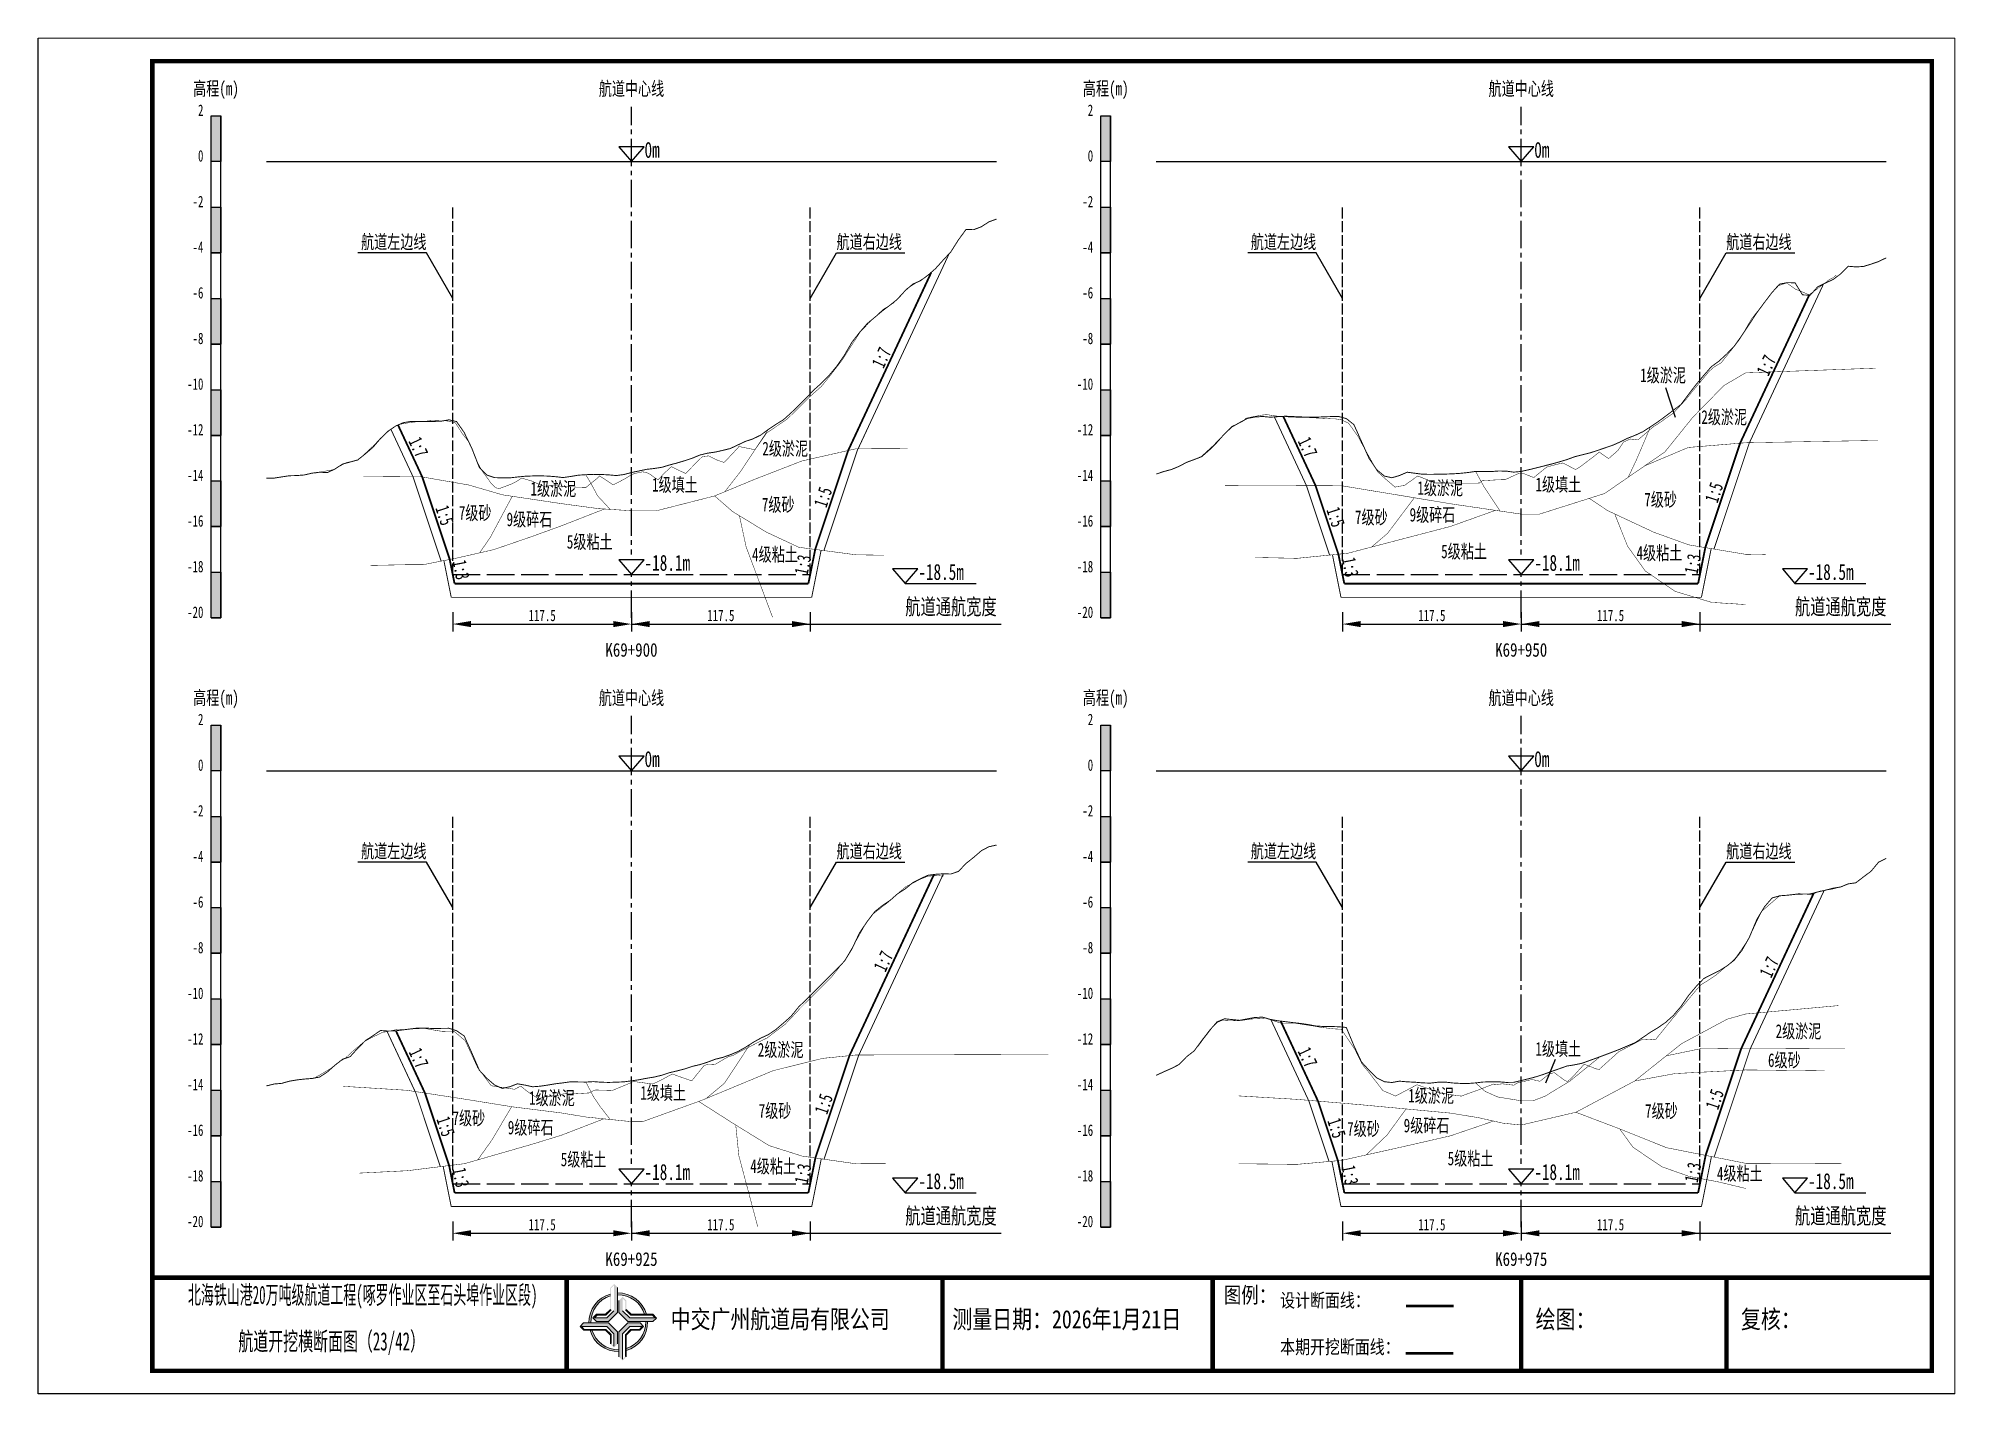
# Paper-space layout 'HDM_26' of a CAD drawing. Header units: millimetres. Extents: x 0 to 420, y 0 to 297.
# The model-space entities are those that its viewports show. They can reach past a viewport. Long polylines and large blocks are cut down to what shows.
import ezdxf
from ezdxf.enums import TextEntityAlignment as Align

# ---------------------------------------------------------------- set-up
doc = ezdxf.new("R2010")
doc.units = ezdxf.units.MM
for name, pattern in [('ACAD_ISO02W100', [15, 12, -3]), ('ACAD_ISO05W100', [33, 24, -3, 0, -3, 0, -3]), ('CENTER2', [1.125, 0.75, -0.125, 0.125, -0.125])]:
    doc.linetypes.add(name, pattern=pattern)
for name, color, linetype in [('0-图框图名', 2, 'Continuous'), ('0-桩号', 1, 'Continuous'), ('0-航道左右边线标注', 8, 'Continuous'), ('1-疏浚底高', 7, 'Continuous'), ('1-通航宽度', 7, 'Continuous'), ('1-通航底高', 7, 'Continuous'), ('202601', 5, 'Continuous'), ('DMX', 20, 'Continuous'), ('L1', 7, 'Continuous'), ('图幅外框线', 145, 'Continuous'), ('地质分层', 6, 'Continuous'), ('坡比', 1, 'Continuous'), ('尺寸标注', 1, 'Continuous'), ('开挖线', 4, 'Continuous'), ('标尺', 7, 'Continuous'), ('超挖线', 3, 'Continuous'), ('辅助框', 7, 'Continuous'), ('通航底面线', 7, 'ACAD_ISO02W100')]:
    doc.layers.add(name, color=color, linetype=linetype)
doc.styles.get("Standard").update_dxf_attribs({"font": 'arial.ttf'})
doc.styles.add('仿宋', font='仿宋_GB2312.ttf', dxfattribs={"width": 0.8})
doc.styles.add('仿宋GB2312', font='仿宋_GB2312.ttf', dxfattribs={"width": 0.7, "height": 2.5})
doc.styles.add('仿宋体', font='仿宋_GB2312.ttf', dxfattribs={"width": 0.8})
doc.dimstyles.new('2000', dxfattribs={"dimtxt": 3, "dimasz": 2.5, "dimexe": 1.25, "dimexo": 0.625, "dimtad": 1, "dimlfac": 2, "dimdsep": 46, "dimtxsty": 'Standard', "dimcen": 2.5, "dimadec": 0, "dimazin": 0, "dimtfac": 1, "dimtmove": 0, "dimatfit": 3, "dimfxl": 0, "dimarcsym": 0})

psp = doc.layouts.new('HDM_26')

msp = doc.modelspace()

# ---------------------------------------------------------------- texts
at = {"layer": '0-航道左右边线标注', "style": '仿宋', "width": 0.7}
for p in [(715.0598306410127, -2274.499999999984), (910.0598306408108, -2274.499999999984), (715.0598306410127, -2407.999999999984), (910.0598306410129, -2407.999999999984)]:
    msp.add_text('航道左边线', height=3, dxfattribs=at).set_placement(p, align=Align.BOTTOM_RIGHT)
for p in [(804.9401693592472, -2274.500000000016), (999.9401693592472, -2274.500000000016), (804.9401693592472, -2408.000000000016), (999.9401693592472, -2408.000000000016)]:
    msp.add_text('航道右边线', height=3, dxfattribs=at).set_placement(p, align=Align.BOTTOM_LEFT)
at = {"layer": '1-通航宽度', "style": '仿宋', "width": 0.7}
for p in [(820, -2354.85), (1015, -2354.85), (820, -2488.35), (1015, -2488.35)]:
    msp.add_text('航道通航宽度', height=3.5, dxfattribs=at).set_placement(p, align=Align.BOTTOM_LEFT)
at = {"layer": 'L1', "style": '仿宋', "width": 0.7}
for p in [(759.9999999999995, -2238.52892156085), (954.9999999999995, -2238.52892156085), (759.9999999999995, -2372.028921559919), (954.9999999999995, -2372.028921559919)]:
    msp.add_text('航道中心线', height=3, dxfattribs=at).set_placement(p, align=Align.MIDDLE_CENTER)
for p in [(762.856123795325, -2253.679669429315), (957.856123795325, -2253.679669429315), (762.856123795325, -2387.179669428384), (957.856123795325, -2387.179669428384)]:
    msp.add_text('0m ', height=3.5, dxfattribs=at).set_placement(p)
at = {"layer": '地质分层', "linetype": 'Continuous', "style": '仿宋GB2312', "width": 0.7}
for s, p in [('1级淤泥', (986.0924572676813, -2301.323192151915)), ('2级淤泥', (999.4850413069944, -2310.487071497078)), ('2级淤泥', (793.685729404504, -2317.389679601572)), ('1级淤泥', (742.8731047511537, -2326.197196380337)), ('1级填土', (769.5253142912406, -2325.315849907303)), ('1级淤泥', (937.2485022141191, -2326.029665840895)), ('1级填土', (963.1380719454246, -2325.260301390601)), ('7级砂', (985.5586100886867, -2328.566148183942)), ('7级砂', (725.7342769294119, -2331.483566983316)), ('9级碎石', (737.6360875975806, -2332.897656455545)), ('7级砂', (792.1502284794551, -2329.666725038565)), ('7级砂', (922.1470715768519, -2332.439190817142)), ('9级碎石', (935.550763085208, -2331.889735926299)), ('5级粘土', (750.8407642369784, -2337.81564510208)), ('4级粘土', (791.4479646712134, -2340.581936536448)), ('5级粘土', (942.4622709036412, -2339.918523832723)), ('4级粘土', (985.2770813777825, -2340.259347632858)), ('2级淤泥', (1015.768836717136, -2445.053301754317)), ('2级淤泥', (792.6935110132326, -2449.130571112688)), ('1级填土', (963.1285521002283, -2448.927702743244)), ('6级砂', (1012.666319169002, -2451.409747951544)), ('1级填土', (766.9470896909552, -2458.563857676676)), ('1级淤泥', (742.5631085290224, -2459.689461206479)), ('7级砂', (791.4598392852276, -2462.510498492808)), ('1级淤泥', (935.2578524799828, -2459.181950693939)), ('7级砂', (985.7301176154942, -2462.537480376985)), ('7级砂', (724.3481550561905, -2464.109698955359)), ('9级碎石', (737.9022925318204, -2466.169167895194)), ('7级砂', (920.4248814771345, -2466.450615085228)), ('9级碎石', (934.2518052609594, -2465.727126012378)), ('5级粘土', (749.5039775542027, -2473.161015854606)), ('4级粘土', (791.0476299884031, -2474.664345181751)), ('5级粘土', (943.8950076050678, -2472.957077265499)), ('4级粘土', (1002.906974713558, -2476.24217826231))]:
    msp.add_text(s, height=3, dxfattribs=at).set_placement(p, align=Align.MIDDLE_CENTER)
at = {"layer": '坡比', "style": '仿宋体', "width": 0.7}
for s, rotation, p in [('1:7', 65, (814.7934128993114, -2297.448719353018)), ('1:7', 65, (1008.730558642882, -2299.152167366684)), ('1:7', 295, (713.2995571643329, -2317.077883323318)), ('1:7', 295, (908.2014984326786, -2317.084887398089)), ('1:5', 72, (801.981904952492, -2328.029534984177)), ('1:5', 72, (997.2629723605281, -2327.024890786855)), ('1:5', 288, (719.0533566509243, -2332.020947783039)), ('1:5', 288, (914.3335645369511, -2332.400845154363)), ('1:3', 281, (722.6606950733767, -2343.953520985324)), ('1:3', 79, (797.5555565973548, -2342.857511319471)), ('1:3', 281, (917.5455046885672, -2343.377569062286)), ('1:3', 79, (992.5959162125451, -2342.65571324251)), ('1:7', 65, (815.2206647850403, -2429.733870233024)), ('1:7', 65, (1009.348685317176, -2431.018129814688)), ('1:7', 295, (908.1896542637514, -2450.781134676922)), ('1:7', 295, (713.3641003777051, -2450.95288649041)), ('1:5', 72, (802.1365788981618, -2461.005792966066)), ('1:5', 72, (997.4020705151211, -2459.98334017172)), ('1:5', 288, (719.2818102539657, -2465.935146582024)), ('1:5', 288, (914.5417603324842, -2466.288713222519)), ('1:3', 281, (722.5929046892344, -2477.114569062152)), ('1:3', 79, (797.570485443982, -2476.282867088796)), ('1:3', 281, (917.4863258430806, -2476.581674831384)), ('1:3', 79, (992.6269758285971, -2476.000415165719))]:
    msp.add_text(s, height=3, rotation=rotation, dxfattribs=at).set_placement(p, align=Align.MIDDLE)
at = {"layer": '辅助框', "color": 7, "style": '仿宋GB2312'}
for s, width, p in [('北海铁山港20万吨级航道工程(啄罗作业区至石头埠作业区段)', 0.52, (701.0922641002206, -2502.841255904637)), ('         航道开挖横断面图（23/42）', 0.6, (686.9466304102485, -2513.028455383325))]:
    msp.add_text(s, height=4, dxfattribs=dict(at, width=width)).set_placement(p, align=Align.MIDDLE_CENTER)
at = {"layer": '辅助框', "insert": (889.8269339595721, -2501.131954133724), "char_height": 3.5, "width": 20.65205776894732, "attachment_point": 1, "style": '仿宋'}
msp.add_mtext('{\\C3;图例：}', dxfattribs=at)
at = {"layer": '辅助框', "color": 7, "lineweight": 50, "insert": (902.1653762105823, -2502.551345709766), "char_height": 3, "width": 26.24716962347821, "attachment_point": 1, "style": '仿宋'}
msp.add_mtext('设计断面线：', dxfattribs=at)
at = {"layer": '辅助框', "lineweight": 0, "char_height": 4, "width": 115.8863471220259, "attachment_point": 1}
for s, insert in [('{\\fKaiTi|b0|i0|c134|p49;\\W0.8;中交广州航道局有限公司}', (768.5828873355711, -2506.182042506852)), ('{\\fKaiTi|b0|i0|c134|p49;\\W0.8;测量日期：2026年1月21日}', (830.3284275265642, -2506.182042506852)), ('{\\fKaiTi|b0|i0|c134|p49;\\W0.8;绘图：}', (958.1550933696681, -2506.182042506852)), ('{\\fKaiTi|b0|i0|c134|p49;\\W0.8;复核：}', (1003.155093369668, -2506.182042506852))]:
    msp.add_mtext(s, dxfattribs=dict(at, insert=insert))
at = {"layer": '辅助框', "color": 1, "insert": (902.1653762105823, -2512.76036269807), "char_height": 3, "width": 26.24716962347821, "attachment_point": 1, "style": '仿宋'}
msp.add_mtext('本期开挖断面线：', dxfattribs=at)

# ---------------------------------------------------------------- blocks, each defined once
blk = doc.blocks.new('标尺')
at = {"layer": '标尺', "linetype": 'Continuous'}
for points in [[(-2.116669999959413, 100), (0, 100), (0, 90), (-2.116669999959413, 90)], [(-2.116669999959413, 80), (0, 80), (0, 70), (-2.116669999959413, 70)], [(-2.116669999959413, 60), (0, 60), (0, 50), (-2.116669999959413, 50)], [(-2.116669999959413, 40), (0, 40), (0, 30), (-2.116669999959413, 30)], [(-2.116669999959413, 20), (0, 20), (0, 10), (-2.116669999959413, 10)], [(-2.116669999959413, 0), (0, 0), (0, -10), (-2.116669999959413, -10)]]:
    blk.add_hatch(color=256, dxfattribs=at).paths.add_polyline_path(points)
for p, q in [((-2.116669999959413, -10), (-2.116669999959413, 100)), ((0, -10), (0, 100)), ((-2.116669999959413, 80), (0, 80)), ((-2.116669999959413, 70), (0, 70)), ((-2.116669999959413, 60), (0, 60)), ((-2.116669999959413, 50), (0, 50)), ((-2.116669999959413, 40), (0, 40)), ((-2.116669999959413, 30), (0, 30)), ((-2.116669999959413, 20), (0, 20)), ((-2.116669999959413, 10), (0, 10)), ((-2.116669999959413, 0), (0, 0)), ((-2.116669999959413, -10), (0, -10))]:
    blk.add_line(p, q, dxfattribs=at)
at = {"layer": '标尺'}
for points in [[(-2.116669999959413, 100), (0, 100), (0, 90), (-2.116669999959413, 90)], [(-2.116669999959413, 100), (0, 100), (0, 90), (-2.116669999959413, 90)], [(-2.116669999959413, 80), (0, 80), (0, 70), (-2.116669999959413, 70)], [(-2.116669999959413, 80), (0, 80), (0, 70), (-2.116669999959413, 70)], [(-2.116669999959413, 60), (0, 60), (0, 50), (-2.116669999959413, 50)], [(-2.116669999959413, 60), (0, 60), (0, 50), (-2.116669999959413, 50)], [(-2.116669999959413, 40), (0, 40), (0, 30), (-2.116669999959413, 30)], [(-2.116669999959413, 40), (0, 40), (0, 30), (-2.116669999959413, 30)], [(-2.116669999959413, 20), (0, 20), (0, 10), (-2.116669999959413, 10)], [(-2.116669999959413, 20), (0, 20), (0, 10), (-2.116669999959413, 10)], [(-2.116669999959413, 0), (0, 0), (0, -10), (-2.116669999959413, -10)], [(-2.116669999959413, 0), (0, 0), (0, -10), (-2.116669999959413, -10)]]:
    blk.add_lwpolyline(points, close=True, dxfattribs=at)
at = {"layer": '标尺', "style": '仿宋GB2312', "width": 0.7}
blk.add_text('高程(m)', height=3, dxfattribs=at).set_placement((-1.058334999950603, 106.0000000009313), align=Align.MIDDLE_CENTER)
for s, p in [('2', (-3.816669999971054, 100)), ('0', (-3.816669999971054, 90)), ('-2', (-3.816669999971054, 80)), ('-4', (-3.816669999971054, 70)), ('-6', (-3.816669999971054, 60)), ('-8', (-3.816669999971054, 50)), ('-10', (-3.816669999971054, 40)), ('-12', (-3.816669999971054, 30)), ('-14', (-3.816669999971054, 20)), ('-16', (-3.816669999971054, 10)), ('-18', (-3.816669999971054, 0)), ('-20', (-3.816669999971054, -10))]:
    blk.add_text(s, height=2.5, dxfattribs=at).set_placement(p, align=Align.RIGHT)
blk = doc.blocks.new('*D96')
at = {"layer": 'Defpoints', "color": 0, "ltscale": 0.5}
for p in [(720.8333333328799, -2345), (760, -2345), (760, -2355.853446989029)]:
    blk.add_point(p, dxfattribs=at)
at = {"layer": '尺寸标注', "color": 0, "lineweight": -2, "ltscale": 0.5}
for p, q in [((720.8333333328799, -2353.25), (720.8333333328799, -2357.453446989029)), ((724.8333333328799, -2355.853446989029), (756, -2355.853446989029)), ((760, -2353.25), (760, -2357.453446989029))]:
    blk.add_line(p, q, dxfattribs=at)
at = {"layer": '尺寸标注', "color": 0, "ltscale": 0.5}
for points in [[(724.8333333328799, -2355.186780322363), (724.8333333328799, -2356.520113655696), (720.8333333328799, -2355.853446989029)], [(756, -2355.186780322363), (756, -2356.520113655696), (760, -2355.853446989029)]]:
    blk.add_solid(points, dxfattribs=at)
at = {"layer": '尺寸标注', "color": 0, "ltscale": 0.5, "insert": (740.4166666664399, -2353.978446989029), "char_height": 2.5, "attachment_point": 5, "style": '仿宋GB2312'}
blk.add_mtext('117.5', dxfattribs=at)
blk = doc.blocks.new('*D97')
at = {"layer": 'Defpoints', "color": 0, "ltscale": 0.5}
for p in [(720.8333333328799, -2478.5), (760, -2478.5), (760, -2489.35341683279)]:
    blk.add_point(p, dxfattribs=at)
at = {"layer": '尺寸标注', "color": 0, "lineweight": -2, "ltscale": 0.5}
for p, q in [((720.8333333328799, -2486.75), (720.8333333328799, -2490.95341683279)), ((724.8333333328799, -2489.35341683279), (756, -2489.35341683279)), ((760, -2486.75), (760, -2490.95341683279))]:
    blk.add_line(p, q, dxfattribs=at)
at = {"layer": '尺寸标注', "color": 0, "ltscale": 0.5}
for points in [[(724.8333333328799, -2488.686750166123), (724.8333333328799, -2490.020083499456), (720.8333333328799, -2489.35341683279)], [(756, -2488.686750166123), (756, -2490.020083499456), (760, -2489.35341683279)]]:
    blk.add_solid(points, dxfattribs=at)
at = {"layer": '尺寸标注', "color": 0, "ltscale": 0.5, "insert": (740.4166666664399, -2487.47841683279), "char_height": 2.5, "attachment_point": 5, "style": '仿宋GB2312'}
blk.add_mtext('117.5', dxfattribs=at)
blk = doc.blocks.new('*D98')
at = {"layer": 'Defpoints', "color": 0, "ltscale": 0.5}
for p in [(915.833333332678, -2345), (955, -2345), (955, -2355.853179774468)]:
    blk.add_point(p, dxfattribs=at)
at = {"layer": '尺寸标注', "color": 0, "lineweight": -2, "ltscale": 0.5}
for p, q in [((915.833333332678, -2353.25), (915.833333332678, -2357.453179774468)), ((919.833333332678, -2355.853179774468), (951, -2355.853179774468)), ((955, -2353.25), (955, -2357.453179774468))]:
    blk.add_line(p, q, dxfattribs=at)
at = {"layer": '尺寸标注', "color": 0, "ltscale": 0.5}
for points in [[(919.833333332678, -2355.186513107802), (919.833333332678, -2356.519846441135), (915.833333332678, -2355.853179774468)], [(951, -2355.186513107802), (951, -2356.519846441135), (955, -2355.853179774468)]]:
    blk.add_solid(points, dxfattribs=at)
at = {"layer": '尺寸标注', "color": 0, "ltscale": 0.5, "insert": (935.416666666339, -2353.978179774468), "char_height": 2.5, "attachment_point": 5, "style": '仿宋GB2312'}
blk.add_mtext('117.5', dxfattribs=at)
blk = doc.blocks.new('*D99')
at = {"layer": 'Defpoints', "color": 0, "ltscale": 0.5}
for p in [(915.8333333328801, -2478.5), (955, -2478.5), (955, -2489.353149564356)]:
    blk.add_point(p, dxfattribs=at)
at = {"layer": '尺寸标注', "color": 0, "lineweight": -2, "ltscale": 0.5}
for p, q in [((915.8333333328801, -2486.75), (915.8333333328801, -2490.953149564356)), ((919.8333333328801, -2489.353149564356), (951, -2489.353149564356)), ((955, -2486.75), (955, -2490.953149564356))]:
    blk.add_line(p, q, dxfattribs=at)
at = {"layer": '尺寸标注', "color": 0, "ltscale": 0.5}
for points in [[(919.8333333328801, -2488.68648289769), (919.8333333328801, -2490.019816231023), (915.8333333328801, -2489.353149564356)], [(951, -2488.68648289769), (951, -2490.019816231023), (955, -2489.353149564356)]]:
    blk.add_solid(points, dxfattribs=at)
at = {"layer": '尺寸标注', "color": 0, "ltscale": 0.5, "insert": (935.41666666644, -2487.478149564356), "char_height": 2.5, "attachment_point": 5, "style": '仿宋GB2312'}
blk.add_mtext('117.5', dxfattribs=at)
blk = doc.blocks.new('*D57')
at = {"layer": 'Defpoints', "color": 0, "ltscale": 0.5}
for p in [(760, -2345), (799.1666666673218, -2345), (799.1666666673218, -2355.853393336075)]:
    blk.add_point(p, dxfattribs=at)
at = {"layer": '尺寸标注', "color": 0, "lineweight": -2, "ltscale": 0.5}
for p, q in [((760, -2353.25), (760, -2357.453393336075)), ((764, -2355.853393336075), (795.1666666673218, -2355.853393336075)), ((799.1666666673218, -2353.25), (799.1666666673218, -2357.453393336075))]:
    blk.add_line(p, q, dxfattribs=at)
at = {"layer": '尺寸标注', "color": 0, "ltscale": 0.5}
for points in [[(764, -2355.186726669408), (764, -2356.520060002742), (760, -2355.853393336075)], [(795.1666666673218, -2355.186726669408), (795.1666666673218, -2356.520060002742), (799.1666666673218, -2355.853393336075)]]:
    blk.add_solid(points, dxfattribs=at)
at = {"layer": '尺寸标注', "color": 0, "ltscale": 0.5, "insert": (779.5833333336609, -2353.978393336075), "char_height": 2.5, "attachment_point": 5, "style": '仿宋GB2312'}
blk.add_mtext('117.5', dxfattribs=at)
blk = doc.blocks.new('*D58')
at = {"layer": 'Defpoints', "color": 0, "ltscale": 0.5}
for p in [(760, -2478.5), (799.1666666673218, -2478.5), (799.1666666673218, -2489.353363169019)]:
    blk.add_point(p, dxfattribs=at)
at = {"layer": '尺寸标注', "color": 0, "lineweight": -2, "ltscale": 0.5}
for p, q in [((760, -2486.75), (760, -2490.953363169019)), ((764, -2489.353363169019), (795.1666666673218, -2489.353363169019)), ((799.1666666673218, -2486.75), (799.1666666673218, -2490.953363169019))]:
    blk.add_line(p, q, dxfattribs=at)
at = {"layer": '尺寸标注', "color": 0, "ltscale": 0.5}
for points in [[(764, -2488.686696502352), (764, -2490.020029835685), (760, -2489.353363169019)], [(795.1666666673218, -2488.686696502352), (795.1666666673218, -2490.020029835685), (799.1666666673218, -2489.353363169019)]]:
    blk.add_solid(points, dxfattribs=at)
at = {"layer": '尺寸标注', "color": 0, "ltscale": 0.5, "insert": (779.5833333336609, -2487.478363169019), "char_height": 2.5, "attachment_point": 5, "style": '仿宋GB2312'}
blk.add_mtext('117.5', dxfattribs=at)
blk = doc.blocks.new('*D59')
at = {"layer": 'Defpoints', "color": 0, "ltscale": 0.5}
for p in [(955, -2345), (994.1666666673218, -2345), (994.1666666673218, -2355.853126075601)]:
    blk.add_point(p, dxfattribs=at)
at = {"layer": '尺寸标注', "color": 0, "lineweight": -2, "ltscale": 0.5}
for p, q in [((955, -2353.25), (955, -2357.453126075601)), ((959, -2355.853126075601), (990.1666666673218, -2355.853126075601)), ((994.1666666673218, -2353.25), (994.1666666673218, -2357.453126075601))]:
    blk.add_line(p, q, dxfattribs=at)
at = {"layer": '尺寸标注', "color": 0, "ltscale": 0.5}
for points in [[(959, -2355.186459408934), (959, -2356.519792742267), (955, -2355.853126075601)], [(990.1666666673218, -2355.186459408934), (990.1666666673218, -2356.519792742267), (994.1666666673218, -2355.853126075601)]]:
    blk.add_solid(points, dxfattribs=at)
at = {"layer": '尺寸标注', "color": 0, "ltscale": 0.5, "insert": (974.5833333336609, -2353.978126075601), "char_height": 2.5, "attachment_point": 5, "style": '仿宋GB2312'}
blk.add_mtext('117.5', dxfattribs=at)
blk = doc.blocks.new('*D60')
at = {"layer": 'Defpoints', "color": 0, "ltscale": 0.5}
for p in [(955, -2478.5), (994.1666666673218, -2478.5), (994.1666666673218, -2489.353095854663)]:
    blk.add_point(p, dxfattribs=at)
at = {"layer": '尺寸标注', "color": 0, "lineweight": -2, "ltscale": 0.5}
for p, q in [((955, -2486.75), (955, -2490.953095854663)), ((959, -2489.353095854663), (990.1666666673218, -2489.353095854663)), ((994.1666666673218, -2486.75), (994.1666666673218, -2490.953095854663))]:
    blk.add_line(p, q, dxfattribs=at)
at = {"layer": '尺寸标注', "color": 0, "ltscale": 0.5}
for points in [[(959, -2488.686429187997), (959, -2490.01976252133), (955, -2489.353095854663)], [(990.1666666673218, -2488.686429187997), (990.1666666673218, -2490.01976252133), (994.1666666673218, -2489.353095854663)]]:
    blk.add_solid(points, dxfattribs=at)
at = {"layer": '尺寸标注', "color": 0, "ltscale": 0.5, "insert": (974.5833333336609, -2487.478095854663), "char_height": 2.5, "attachment_point": 5, "style": '仿宋GB2312'}
blk.add_mtext('117.5', dxfattribs=at)
blk = doc.blocks.new('通航底高')
at = {"layer": '1-通航底高'}
for p, q in [((-2.762494692986365, 3.232132659759372), (5.923793651163578e-06, 6.932765245437622e-06)), ((2.762506540631875, 3.232132659759372), (-2.762494692986365, 3.232132659759372)), ((5.923793651163578e-06, 6.932765245437622e-06), (2.762506540631875, 3.232132659759372))]:
    blk.add_line(p, q, dxfattribs=at)
at = {"layer": '1-通航底高', "style": '仿宋', "width": 0.7}
blk.add_attdef('通航底高', (2.856129719933961, 0.8203305718488991), '', height=3.5, dxfattribs=at)
blk = doc.blocks.new('疏浚底高')
at = {"layer": '1-疏浚底高'}
for p, q in [((-2.762500616780017, 3.232125726994127), (0, 0)), ((2.762500616838224, 3.232125726994127), (-2.762500616780017, 3.232125726994127)), ((0, 0), (2.762500616838224, 3.232125726994127)), ((-5.923793651163578e-06, -6.932765245437622e-06), (15.51466270413067, -6.932765245437622e-06))]:
    blk.add_line(p, q, dxfattribs=at)
at = {"layer": '1-疏浚底高', "style": '仿宋', "width": 0.7}
blk.add_attdef('疏浚底高', (2.856123796140309, 0.8203236390836537), '', height=3.5, dxfattribs=at)

# ---------------------------------------------------------------- hatches: boundary and pattern name
at = {"layer": '辅助框'}
h = msp.add_hatch(color=5, dxfattribs=at)
edge = h.paths.add_edge_path()
edge.add_ellipse((757.1048981643207, -2508.849361724156), major_axis=(-6.017077195920141, 1.733884546287947e-06), ratio=0.9999999825377229, start_angle=-73.21171767175571, end_angle=1.446762146054482, ccw=False)
edge.add_line((755.3669512679762, -2503.088740434902), (755.3669512679762, -2502.667564622419))
edge.add_ellipse((757.1048981643207, -2508.849361724156), major_axis=(-6.421454345493813, 3.783831980513644e-06), ratio=0.9999999825377264, start_angle=-74.29719975771904, end_angle=1.35689506309039)
edge.add_line((750.685244392354, -2509.001418437975), (751.0897390786893, -2509.001279624957))
edge = h.paths.add_edge_path()
edge.add_ellipse((757.1048981643207, -2508.849361724156), major_axis=(-6.017077195920906, 2.624791690933952e-07), ratio=0.9999999825377339, start_angle=196.7802887631043, end_angle=271.43091869106274, ccw=False)
edge.add_line((762.865761531014, -2507.112217217224), (763.2869208644516, -2507.112217217224))
edge.add_ellipse((757.1048981643207, -2508.849361724156), major_axis=(-6.42145434549481, 2.055023733972632e-07), ratio=0.9999999825377471, start_angle=195.6953323995753, end_angle=271.3407921785149)
edge.add_line((756.9546421004719, -2502.429665483731), (756.9546421004719, -2502.834160818356))
edge = h.paths.add_edge_path()
edge.add_ellipse((757.1048981643207, -2508.849361724156), major_axis=(-6.421454345494847, 2.398647111377442e-07), ratio=0.9999999825377328, start_angle=105.7065267224622, end_angle=181.3336320078198)
edge.add_line((763.5246130752154, -2508.699907793301), (763.1201189920195, -2508.699907793301))
edge.add_ellipse((757.1048981643207, -2508.849361724156), major_axis=(-6.017077195920033, 3.038804149501319e-06), ratio=0.9999999825377467, start_angle=106.79232762585761, end_angle=181.4233031416354, ccw=False)
edge.add_line((758.8432505386062, -2514.609860479134), (758.8432505386062, -2515.03104462673))
edge = h.paths.add_edge_path()
edge.add_ellipse((757.1048981643207, -2508.849361724156), major_axis=(6.017077195919978, 2.129043967020969e-06), ratio=0.9999999825377341, start_angle=196.8039056354283, end_angle=271.4347580706571, ccw=False)
edge.add_line((751.3447520370073, -2510.588882915514), (750.9235845124311, -2510.589027449148))
edge.add_ellipse((757.1048981643207, -2508.849361724156), major_axis=(6.421454345494965, 1.010893226884053e-06), ratio=0.9999999825377122, start_angle=195.7186902341801, end_angle=271.3444001294426)
edge.add_line((757.2555596847124, -2515.269048223275), (757.2555596847124, -2514.864552247542))
h = msp.add_hatch(color=5, dxfattribs=at)
h.paths.add_polyline_path([(756.9546421004719, -2501.24553191449), (756.1757059279867, -2500.467633330601), (755.3669512679762, -2501.276153838413), (755.3669512679762, -2506.036597661751), (754.2904413528032, -2507.11202307679), (752.3438002486713, -2507.11202307679), (751.547657017488, -2507.907358598965), (752.3430715377517, -2508.699178398865), (754.978640901137, -2508.699178398865), (756.9546421004719, -2506.723855132359)])
h.paths.add_polyline_path([(756.1454878371842, -2506.33503367235), (754.5901777511127, -2507.890380010384), (751.8645652053542, -2507.890380010384), (752.4652603744156, -2507.292388774889), (754.409891606111, -2507.292388774889), (755.5465556777604, -2506.124466802376), (755.5465556777604, -2501.365021880406), (756.1454878371842, -2500.767331255215)], flags=16)
h = msp.add_hatch(color=5, dxfattribs=at)
h.paths.add_polyline_path([(759.2303930922933, -2508.699907793301), (764.7087164382524, -2508.699907793301), (765.4866149795241, -2507.920971685188), (764.6780945357866, -2507.112217217224), (759.9176505202837, -2507.112217217224), (758.8422251479811, -2506.035707109707), (758.8422251479811, -2504.089066240566), (758.0468895400651, -2503.292922881382), (757.2550698898025, -2504.08833735873), (757.2550698898025, -2506.723906743782)])
h.paths.add_polyline_path([(758.0638682998307, -2506.335443486946), (758.0638682998307, -2503.609831133144), (758.6618594283648, -2504.210526152867), (758.6618594283648, -2506.15515742709), (759.8297815505452, -2507.291821563022), (764.5892263869829, -2507.291821563022), (765.1869169906265, -2507.890753594178), (759.6192146590836, -2507.890753594178)], flags=16)
h = msp.add_hatch(color=5, dxfattribs=at)
h.paths.add_polyline_path([(754.9782503555007, -2508.999945122498), (749.4999273299761, -2509.001825176257), (748.7222961379475, -2509.781028228062), (749.531094078023, -2510.589505327481), (754.2915378371663, -2510.587871709603), (755.3673325637467, -2511.664012334602), (755.368000605721, -2513.610653374451), (756.1636093948073, -2514.406523638027), (756.9551560134478, -2513.610837432163), (756.9542515548355, -2510.975268389004)])
h.paths.add_polyline_path([(756.1455864882953, -2511.364009014147), (756.1465218581743, -2514.089621367711), (755.5483246261067, -2513.489131426113), (755.5476572890766, -2511.544500322598), (754.3793451339193, -2510.408237114685), (749.6199005752094, -2510.409870391148), (749.0220044661946, -2509.811143438118), (754.5897064986713, -2509.809232793587)], flags=16)
h = msp.add_hatch(color=5, dxfattribs=at)
h.paths.add_polyline_path([(759.2315609054156, -2508.999116606968), (757.2555596847124, -2510.974439873474), (757.2555596847124, -2516.452763262051), (758.034495878566, -2517.230661675232), (758.8432505386062, -2516.42214116742), (758.8432505386062, -2511.661697344082), (759.9197604537494, -2510.586271929043), (761.8664015578813, -2510.586271929043), (762.6625447677262, -2509.790936406868), (761.8671302474625, -2508.999116606968)])
h.paths.add_polyline_path([(759.6200240768082, -2509.807915166633), (762.34563657986, -2509.807915166633), (761.744941432137, -2510.405906230944), (759.8003101791031, -2510.405906230944), (758.6636461074538, -2511.573828203457), (758.6636461074538, -2516.333273125428), (758.0647139693684, -2516.930963750619), (758.0647139693684, -2511.363261333483)], flags=16)

# ---------------------------------------------------------------- linework, layer by layer
at = {"layer": '0-航道左右边线标注', "linetype": 'ACAD_ISO02W100', "ltscale": 0.2}
for points in [[(720.8333333328801, -2345), (720.8333333328801, -2264.5)], [(799.1666666673218, -2345), (799.1666666673218, -2264.5)], [(915.8333333326782, -2345), (915.8333333326782, -2264.5)], [(994.1666666673218, -2345), (994.1666666673218, -2264.5)], [(720.8333333328801, -2478.5), (720.8333333328801, -2398)], [(799.1666666673218, -2478.5), (799.1666666673218, -2398)], [(915.8333333328801, -2478.5), (915.8333333328801, -2398)], [(994.1666666673218, -2478.5), (994.1666666673218, -2398)]]:
    msp.add_lwpolyline(points, dxfattribs=at)
at = {"layer": '0-航道左右边线标注'}
for points in [[(720.8333333328799, -2284.5), (715.0598306410127, -2274.499999999984), (700.0598306410127, -2274.49999999994)], [(799.1666666673218, -2284.5), (804.9401693592472, -2274.500000000016), (819.9401693592472, -2274.50000000006)], [(915.833333332678, -2284.5), (910.0598306408108, -2274.499999999984), (895.0598306408108, -2274.49999999994)], [(994.1666666673218, -2284.5), (999.9401693592472, -2274.500000000016), (1014.940169359247, -2274.50000000006)], [(720.8333333328799, -2418), (715.0598306410127, -2407.999999999984), (700.0598306410127, -2407.99999999994)], [(799.1666666673218, -2418), (804.9401693592472, -2408.000000000016), (819.9401693592472, -2408.00000000006)], [(915.8333333328801, -2418), (910.0598306410129, -2407.999999999984), (895.0598306410129, -2407.99999999994)], [(994.1666666673218, -2418), (999.9401693592472, -2408.000000000016), (1014.940169359247, -2408.00000000006)]]:
    msp.add_lwpolyline(points, dxfattribs=at)
at = {"layer": '1-通航宽度'}
for points in [[(760, -2355.85), (841, -2355.85)], [(955, -2355.85), (1036, -2355.85)], [(760, -2489.35), (841, -2489.35)], [(955, -2489.35), (1036, -2489.35)]]:
    msp.add_lwpolyline(points, dxfattribs=at)
at = {"layer": '202601', "color": 1, "linetype": 'Continuous', "const_width": 0.1}
for points in [[(690.8059999998006, -2322.799999999534), (691.0963703701706, -2322.650000571735), (694.2430370368376, -2322.100002288356), (694.8863703701707, -2321.949998855125), (695.9130370368376, -2321.349999427326), (697.4497037035046, -2320.499999045856), (700.1463703701706, -2319.849998473655), (700.2263703701706, -2319.800002097614), (700.3830370368375, -2319.649998664387), (703.8130370368376, -2316.400000571735), (704.9930370368376, -2315.099999427326), (707.7797037035045, -2312.749998092184), (709.3663703701706, -2312.050001143944), (711.4530370368376, -2311.699997901444), (712.2030370368376, -2311.600000381004), (712.7863703701706, -2311.549999236595), (714.9330370368376, -2311.400000571735), (716.1863703701706, -2311.250001906887), (719.7463703701706, -2311.349999427326), (721.3730370368376, -2311.749999045856), (722.9930370368376, -2314.199997901444), (724.4330370368376, -2316.050002097614), (726.0163703701705, -2320.000001906887), (727.1997037035046, -2322.199999808796), (729.3130370368376, -2325.099999427326), (730.2730370368376, -2326.000000953205), (731.0863703701706, -2326.149999618065), (733.7497037035046, -2325.150000571735), (734.9863703701706, -2324.499999999534), (735.8897037035046, -2323.849999427326), (738.1130370368376, -2324.499999999534), (740.8563703701706, -2325.699998855125), (741.6363703701707, -2325.499999045856), (743.0697037035046, -2325.550000190266), (745.7863703701706, -2325.699998855125), (748.0630370368376, -2325.850002288356), (750.0297037035045, -2325.899998664387), (752.4497037035046, -2323.950001716144), (753.0330370368376, -2323.399998664387), (754.0430370368376, -2324.049999236595), (755.9930370368376, -2325.350000381004), (758.3197037035046, -2324.150001525413), (759.7230370368376, -2323.300001143944), (760.1297037035046, -2323.050000190266), (760.9497037035046, -2322.799999236595), (762.3930370368375, -2322.500001906887), (763.2063703701706, -2322.599999427326), (764.0830370368376, -2323.050000190266), (765.7997037035046, -2324.249999045856), (767.4463703701706, -2322.549998282913), (768.7763703701705, -2321.349999427326), (770.6763703701706, -2322.300002097614), (771.8730370368376, -2322.850000381004), (774.3297037035046, -2320.350000381004), (775.5597037035046, -2319.150001525413), (776.9063703701706, -2318.999998092184), (778.5897037035046, -2319.849998473655), (780.3130370368376, -2320.449997901444), (783.3197037035046, -2317.250000953205), (783.5963703701706, -2316.850001334677), (784.0263703701705, -2317.050001143944), (787.0697037035046, -2317.650000571735), (789.4797037035046, -2314.199997901444), (789.7063703701706, -2313.900000571735), (789.9497037035046, -2313.750001906887), (794.0630370368376, -2311.000000953205), (798.2663703701705, -2306.850001334677), (798.5997037035046, -2306.499998092184), (798.7863703701706, -2306.299998282913), (801.5930370368375, -2303.799998282913), (802.8363703701706, -2302.300002097614), (806.1430370368375, -2298.050000190266), (806.9997037035046, -2296.699997901444), (810.1363703701705, -2291.849998950485), (811.5830370368376, -2290.350000381004), (814.0430370368376, -2287.899999141224), (815.2297037035046, -2286.849998950485), (817.3530370368376, -2285.550000190266), (819.7463703701706, -2282.999999045856), (820.3697037035046, -2282.299999713434), (820.7097037035046, -2282.150001048576), (824.8397037035046, -2279.550001143944), (826.6230370368376, -2277.899999141224), (828.5063703701705, -2275.800001143944)], [(884.4230000001985, -2319.25), (884.5063703705684, -2319.24999904632), (884.6897037039025, -2319.300000190729), (887.4230370372355, -2316.800000190729), (888.0063703705684, -2316.200000762939), (890.6230370372355, -2313.500000953669), (891.5130370372354, -2312.59999942779), (891.6030370372355, -2312.50000190735), (893.9563703705685, -2311.450001716608), (894.6563703705685, -2310.75), (896.0897037039025, -2310.449997901909), (897.9063703705685, -2310.09999942779), (899.1630370372355, -2309.950000762939), (901.5630370372355, -2310.299999237061), (903.4197037039025, -2310.400001525879), (904.1897037039025, -2310.49999904632), (907.7730370372356, -2310.600001335142), (908.3130370372355, -2310.600001335142), (911.3630370372355, -2310.75), (913.9030370372355, -2310.899998664851), (914.3430370372355, -2310.899998664851), (915.5897037039025, -2311.099998474121), (917.1863703705685, -2311.850001335142), (919.3130370372355, -2314.849998474121), (919.9730370372355, -2316.14999961853), (923.5263703705685, -2322.50000190735), (925.1963703705685, -2323.99999809265), (927.3597037039025, -2325.85000228882), (927.9097037039026, -2325.699998855591), (929.3830370372355, -2325.49999904632), (931.1297037039025, -2324.24999904632), (932.3163703705685, -2323.399998664851), (935.6963703705685, -2324.750000953669), (936.2297037039025, -2324.950000762939), (938.0863703705685, -2324.950000762939), (942.0130370372354, -2324.950000762939), (942.3030370372355, -2325.00000190735), (945.8697037039025, -2324.950000762939), (946.4030370372354, -2324.449998855591), (949.6830370372355, -2324.24999904632), (951.4930370372355, -2324.199997901909), (954.5563703705685, -2322.799999237061), (955.0363703705684, -2322.74999809265), (955.4797037039025, -2322.85000038147), (957.7463703705685, -2323.75000190735), (960.0930370372355, -2321.850001335142), (960.6030370372355, -2321.450001716608), (961.8663703705683, -2321.099998474121), (963.4697037039025, -2320.699998855591), (964.1330370372355, -2320.550000190729), (966.9130370372354, -2322), (968.1163703705683, -2321.25000190735), (971.6497037039026, -2318.550002098078), (971.9997037039025, -2318.199998855591), (972.1263703705686, -2318.14999771118), (972.2863703705684, -2318.300001144409), (974.1563703705685, -2319.60000228882), (976.2063703705685, -2317.799999237061), (977.4497037039025, -2315.94999980926), (978.8863703705683, -2315.299999237061), (980.5797037039024, -2315.49999904632), (984.0997037039024, -2312.50000190735), (984.7497037039025, -2312.149998664851), (984.9730370372354, -2312), (985.8763703705686, -2311.34999942779), (988.3663703705683, -2309.60000228882), (989.5430370372355, -2308.35000228882), (991.2730370372356, -2306.450001716608), (992.4763703705685, -2304.89999961853), (994.8730370372355, -2302.050001144409), (996.0630370372355, -2300.600001335142), (997.2863703705684, -2299.5), (998.8130370372355, -2298.599998474121), (1001.143037037235, -2295.699998855591), (1002.783037037235, -2293.600000858311), (1003.836370370569, -2291.800000190729), (1005.503037037236, -2288.94999933243), (1007.506370370568, -2286.400000572199), (1008.169703703903, -2285.49999904632), (1011.149703703903, -2281.74999904632), (1011.209703703903, -2281.74999904632), (1013.203037037235, -2281.100000858311), (1015.063037037236, -2282.450000762939), (1018.119703703902, -2283.700000762939), (1018.489703703902, -2283.40000104904), (1019.143037037235, -2282.9500002861), (1022.503037037236, -2280.399999141689), (1023.453037037235, -2279.89999961853), (1024.009703703902, -2279.349998950949)], [(690.3629999994121, -2455.399999999068), (690.366370369782, -2455.399997710247), (690.379703703116, -2455.399997710247), (690.503037036449, -2455.350001334209), (694.013037036449, -2453.300002097147), (695.586370369782, -2452.000000952738), (697.293037036449, -2451.000001906419), (698.516370369782, -2449.799998282459), (701.309703703116, -2447.450001715677), (702.589703703116, -2446.699998854659), (705.476370369782, -2445.300000189798), (705.719703703116, -2445.249999045389), (705.936370369782, -2445.249999045389), (708.616370369782, -2444.700000762008), (710.166370369782, -2444.700000762008), (712.486370369782, -2444.550002097147), (714.639703703116, -2444.449999808328), (717.436370369782, -2444.950001715677), (718.536370369782, -2445.100000380538), (720.926370369782, -2445.049999236129), (721.236370369782, -2445.199997900989), (723.549703703116, -2447.149999617599), (725.359703703116, -2451.049998282448), (726.2730370364491, -2453.050001143478), (729.2897037031161, -2457.050002097147), (729.423037036449, -2457.050002097147), (734.359703703116, -2457.800000189798), (735.733037036449, -2457.09999847319), (737.2730370364491, -2458.34999847319), (739.566370369782, -2459.849999426859), (741.376370369782, -2459.399998663919), (743.766370369782, -2459.149997710247), (745.109703703116, -2458.799999236129), (746.5297037031161, -2458.700001715677), (747.423037036449, -2458.799999236129), (750.669703703116, -2458.599999426859), (751.363037036449, -2458.250000952738), (752.106370369782, -2457.949998854659), (755.806370369782, -2458.050001143478), (760.043037036449, -2456.299999236129), (760.263037036449, -2456.150000571268), (760.313037036449, -2456.150000571268), (760.506370369782, -2456.099999426859), (764.649703703116, -2456.649997710247), (766.366370369782, -2455.84999847319), (768.929703703116, -2454.449999808328), (768.936370369782, -2454.449999808328), (773.1597037031161, -2455.950000762008), (773.2830370364491, -2455.84999847319), (775.9097037031161, -2452.600000380538), (776.519703703116, -2452.400000571268), (778.389703703116, -2452.299998282448), (781.143037036449, -2450.699999808328), (782.323037036449, -2450.350001334209), (783.729703703116, -2449.550002097147), (785.449703703116, -2448.700001715677), (787.903037036449, -2447.450001715677), (789.729703703116, -2446.550000189798), (791.306370369782, -2445.350001334209), (793.579703703116, -2443.650000571268), (796.403037036449, -2440.699999808328), (796.616370369782, -2440.449998854659), (796.893037036449, -2440.100000380538), (799.299703703116, -2437.699997900989), (802.186370369782, -2434.849999426859), (803.663037036449, -2433.399999617599), (804.246370369782, -2432.699997900978), (805.176370369782, -2431.499999045389), (806.826370369782, -2429.399998663926), (808.676370369782, -2426.250000475897), (811.143037036449, -2421.849999903698), (812.633037036449, -2419.649999617599), (814.779703703116, -2417.949998854659), (816.149703703116, -2416.900001048109), (817.976370369782, -2415.249999045389), (819.2897037031161, -2414.099998950027), (820.153037036449, -2413.399999617599), (821.846370369782, -2412.549999236129), (823.119703703116, -2411.849999903698), (824.973037036449, -2411.099999426859), (826.3797037031159, -2410.999999522228), (827.353037036449, -2410.950000762008), (827.879703703116, -2411.050000666639), (828.236370369782, -2411.150000571268), (828.453037036449, -2410.950000762008)], [(884.1659999998005, -2448.399999999068), (885.2730370368376, -2446.899998663919), (887.3163703701706, -2444.249999999069), (888.4930370368376, -2443.100002287889), (889.5397037035045, -2442.650001524946), (892.8830370368375, -2442.800000189798), (894.1697037035046, -2442.650001524946), (895.7530370368376, -2442.400000571268), (898.0130370368375, -2442.299998282446), (898.8697037035046, -2442.200000762006), (900.7730370368375, -2442.800000189798), (902.3063703701706, -2443.300002097147), (902.7530370368376, -2443.300002097147), (905.3497037035046, -2443.300002097147), (909.5630370368376, -2443.949997900976), (910.9863703701706, -2444.199998854658), (911.6997037035046, -2444.300001143476), (913.8463703701706, -2444.550002097147), (915.5797037035046, -2444.649999617597), (918.5430370368376, -2449.050000189798), (920.1630370368376, -2452.349999426859), (921.6963703701706, -2454.199998854658), (924.6863703701706, -2458.100002287889), (927.4097037035046, -2459.249999999069), (927.4563703701706, -2459.300001143476), (927.5230370368376, -2459.249999999069), (932.1630370368376, -2456.800001143476), (935.8763703701705, -2458.100002287889), (937.2063703701706, -2458.599999426859), (939.7130370368376, -2458.999999045389), (941.8830370368375, -2459.300001143476), (942.3797037035046, -2459.100001334209), (945.8530370368376, -2457.850001334209), (948.7997037035045, -2456.699998854658), (949.0063703701705, -2456.649997710247), (949.1830370368376, -2456.800001143476), (950.8630370368376, -2456.600001334209), (953.3897037035046, -2456.899998663919), (954.0263703701705, -2456.449997900976), (957.3597037035046, -2455.649998663919), (959.1063703701707, -2456.049998282446), (961.1263703701707, -2454.449999808328), (962.2397037035046, -2454.149997710247), (964.3897037035044, -2455.750000952738), (965.0763703701705, -2456.099999426859), (965.3997037035047, -2455.899999617597), (966.2763703701705, -2455.100000380537), (968.8097037035045, -2452.299998282446), (971.4863703701706, -2453.349998473188), (971.9530370368375, -2453.399999617597), (972.1197037035045, -2453.450000762006), (972.2963703701707, -2453.250000952738), (976.3997037035047, -2449.550002097147), (977.0097037035046, -2449.249999999069), (981.0763703701705, -2447.099998473188), (981.6763703701706, -2446.800001143476), (983.8397037035047, -2446.949999808328), (984.3930370368375, -2446.899998663919), (984.4863703701706, -2446.850002287889), (986.1897037035046, -2444.750001906419), (988.2830370368376, -2442.149999617597), (988.4863703701706, -2441.949999808328), (988.8763703701707, -2441.449997900976), (993.1897037035046, -2436.249998091716), (994.3263703701705, -2434.950001715677), (995.8630370368376, -2433.999999045389), (997.7797037035045, -2432.699997900976), (1001.083037036838, -2429.900000571268), (1002.053037036838, -2428.900001524946), (1002.809703703505, -2427.849998950027), (1004.869703703504, -2424.800000666639), (1006.479703703505, -2421.299999236127), (1007.716370370171, -2418.799999236127), (1010.57637037017, -2416.299999236127), (1011.59637037017, -2415.449998854658), (1016.026370370171, -2414.900000571268), (1016.209703703505, -2414.949999331497), (1018.639703703504, -2415.149999140756), (1020.503037036838, -2414.349999903696), (1022.84637037017, -2413.999999045389), (1023.926370370171, -2413.750000475897), (1024.243037036838, -2413.650000571268)]]:
    msp.add_lwpolyline(points, dxfattribs=at)
at = {"layer": 'DMX', "color": 7, "linetype": 'Continuous', "const_width": 0.2}
for points in [[(679.9999999999997, -2323.875), (679.9999999999997, -2323.875), (681.6666666666279, -2323.870000000112), (683.3333333333721, -2323.60999999987), (685, -2323.354999999981), (686.6666666666279, -2323.310000000056), (688.3333333333721, -2323.174999999814), (690, -2322.779999999795), (691.6666666666279, -2322.580000000075), (693.3333333333721, -2322.665000000037), (695, -2321.884999999776), (696.6666666666279, -2320.799999999814), (698.3333333333721, -2320.345000000205), (700, -2319.895000000019), (701.6666666666279, -2318.555000000168), (703.3333333333721, -2317.14000000013), (705, -2315.194999999832), (706.6666666666279, -2313.584999999963), (708.3333333333721, -2312.450000000186), (710, -2311.720000000205), (711.6666666666279, -2311.439999999944), (713.3333333333721, -2311.490000000224), (715, -2311.490000000224), (716.6666666666279, -2311.455000000075), (718.3333333333721, -2311.384999999776), (720, -2311.095000000205), (721.6666666666279, -2311.479999999981), (723.3333333333721, -2313.870000000112), (725, -2317.314999999944), (726.6666666666279, -2321.580000000075), (728.3333333333721, -2323.209999999963), (730, -2323.774999999907), (731.6666666666279, -2323.794999999925), (733.3333333333721, -2323.819999999832), (735, -2323.625), (736.6666666666279, -2323.464999999851), (738.3333333333721, -2323.395000000019), (740, -2323.370000000112), (741.6666666666279, -2323.424999999814), (743.3333333333721, -2323.555000000168), (745, -2323.75), (746.6666666666279, -2323.509999999776), (748.3333333333721, -2323.229999999981), (750, -2323.120000000112), (751.6666666666279, -2323.049999999814), (753.3333333333721, -2323.075000000186), (755, -2323.160000000149), (756.6666666666279, -2323.310000000056), (758.3333333333721, -2323.089999999851), (760, -2322.645000000019), (761.6666666666279, -2322.294999999925), (763.3333333333721, -2321.944999999832), (765, -2321.759999999776), (766.6666666666279, -2321.495000000112), (768.3333333333721, -2320.995000000112), (770, -2320.555000000168), (771.6666666666279, -2320.055000000168), (773.3333333333721, -2319.5), (775, -2318.810000000056), (776.6666666666279, -2318.410000000149), (778.3333333333721, -2318.169999999925), (780, -2317.794999999925), (781.6666666666279, -2317.384999999776), (783.3333333333721, -2316.595000000205), (785, -2315.810000000056), (786.6666666666279, -2315.259999999776), (788.3333333333721, -2314.435000000056), (790, -2313.194999999832), (791.6666666666279, -2312.080000000075), (793.3333333333721, -2311.060000000056), (795, -2309.549999999814), (796.6666666666279, -2307.955000000075), (798.3333333333721, -2306.259999999776), (800, -2304.51500000013), (801.6666666666279, -2303.040000000037), (803.3333333333721, -2301.330000000075), (805, -2299.334999999963), (806.6666666666279, -2296.924999999814), (808.3333333333721, -2294.069999999832), (810, -2291.930000000168), (811.6666666666279, -2290.004999999888), (813.3333333333721, -2288.629999999888), (815, -2287.214999999851), (816.6666666666279, -2285.975000000093), (818.3333333333721, -2284.634999999776), (820, -2282.774999999907), (821.6666666666279, -2281.345000000205), (823.3333333333721, -2280.620000000112), (825, -2279.395000000019), (826.6666666666279, -2277.935000000056), (828.3333333333721, -2276.069999999832), (830, -2274.285000000149), (831.6666666666279, -2271.645000000019), (833.3333333333721, -2269.379999999888), (835, -2269.430000000168), (836.6666666666279, -2268.794999999925), (838.3333333333721, -2267.720000000205), (839.9999999999998, -2267.104999999981)], [(874.9999999999998, -2322.990000000224), (874.9999999999998, -2322.990000000224), (876.6666666666279, -2322.430000000168), (878.3333333333721, -2321.98499999987), (880, -2321.299999999814), (881.6666666666279, -2320.415000000037), (883.3333333333721, -2319.805000000168), (885, -2319.154999999795), (886.6666666666279, -2317.700000000186), (888.3333333333721, -2316.029999999795), (890, -2314.14000000013), (891.6666666666279, -2312.615000000224), (893.3333333333721, -2311.685000000056), (895, -2310.790000000037), (896.6666666666279, -2310.475000000093), (898.3333333333721, -2310.365000000224), (900, -2310.524999999907), (901.6666666666279, -2310.404999999795), (903.3333333333721, -2310.305000000168), (905, -2310.384999999776), (906.6666666666279, -2310.455000000075), (908.3333333333721, -2310.535000000149), (910, -2310.529999999795), (911.6666666666279, -2310.439999999944), (913.3333333333721, -2310.39000000013), (915, -2310.365000000224), (916.6666666666279, -2310.830000000075), (918.3333333333721, -2312.145000000019), (920, -2315.85999999987), (921.6666666666279, -2319.569999999832), (923.3333333333721, -2322.029999999795), (925, -2323.419999999925), (926.6666666666279, -2323.790000000037), (928.3333333333721, -2323.299999999814), (930, -2322.575000000186), (931.6666666666279, -2322.799999999814), (933.3333333333721, -2323.01500000013), (935, -2323.044999999925), (936.6666666666279, -2323.020000000019), (938.3333333333721, -2322.995000000112), (940, -2322.930000000168), (941.6666666666279, -2322.825000000186), (943.3333333333721, -2322.645000000019), (945, -2322.399999999907), (946.6666666666279, -2322.404999999795), (948.3333333333721, -2322.439999999944), (950, -2322.314999999944), (951.6666666666279, -2322.330000000075), (953.3333333333721, -2322.560000000056), (955, -2322.410000000149), (956.6666666666279, -2322.029999999795), (958.3333333333721, -2321.625), (960, -2321.200000000186), (961.6666666666279, -2320.779999999795), (963.3333333333721, -2320.319999999832), (965, -2319.814999999944), (966.6666666666279, -2319.205000000075), (968.3333333333721, -2318.770000000019), (970, -2318.365000000224), (971.6666666666279, -2317.830000000075), (973.3333333333721, -2317.25), (975, -2316.689999999944), (976.6666666666279, -2315.955000000075), (978.3333333333721, -2315.129999999888), (980, -2314.475000000093), (981.6666666666279, -2313.694999999832), (983.3333333333721, -2312.620000000112), (985, -2311.504999999888), (986.6666666666279, -2310.279999999795), (988.3333333333721, -2309.004999999888), (990, -2307.75), (991.6666666666279, -2305.524999999907), (993.3333333333721, -2303.365000000224), (995, -2301.379999999888), (996.6666666666279, -2299.450000000186), (998.3333333333721, -2298.245000000112), (1000, -2296.705000000075), (1001.666666666628, -2294.990000000224), (1003.333333333372, -2292.64000000013), (1005, -2290.125), (1006.666666666628, -2287.600000000093), (1008.333333333372, -2285.339999999851), (1010, -2283.154999999795), (1011.666666666628, -2281.350000000093), (1013.333333333372, -2281.040000000037), (1015, -2281.064999999944), (1016.666666666628, -2283.725000000093), (1018.333333333372, -2283.785000000149), (1020, -2281.924999999814), (1021.666666666628, -2281.125), (1023.333333333372, -2280.35999999987), (1025, -2279.129999999888), (1026.666666666628, -2277.444999999832), (1028.333333333372, -2277.584999999963), (1030, -2277.495000000112), (1031.666666666628, -2276.98499999987), (1033.333333333372, -2276.410000000149), (1035, -2275.600000000093)], [(679.9999999999997, -2457.055000000168), (679.9999999999997, -2457.055000000168), (681.6666666666279, -2456.645000000019), (683.3333333333721, -2456.5), (685, -2456.029999999795), (686.6666666666279, -2455.75), (688.3333333333721, -2455.555000000168), (690, -2455.430000000168), (691.6666666666279, -2455.10999999987), (693.3333333333721, -2454.01500000013), (695, -2452.540000000037), (696.6666666666279, -2451.229999999981), (698.3333333333721, -2450.654999999795), (700, -2448.825000000186), (701.6666666666279, -2447.149999999907), (703.3333333333721, -2446.055000000168), (705, -2444.924999999814), (706.6666666666279, -2445.040000000037), (708.3333333333721, -2444.979999999981), (710, -2444.770000000019), (711.6666666666279, -2444.564999999944), (713.3333333333721, -2444.35999999987), (715, -2444.395000000019), (716.6666666666279, -2444.5), (718.3333333333721, -2444.450000000186), (720, -2444.430000000168), (721.6666666666279, -2444.964999999851), (723.3333333333721, -2446.125), (725, -2449.810000000056), (726.6666666666279, -2453.645000000019), (728.3333333333721, -2455.424999999814), (730, -2456.85999999987), (731.6666666666279, -2457.604999999981), (733.3333333333721, -2457.240000000224), (735, -2456.600000000093), (736.6666666666279, -2456.884999999776), (738.3333333333721, -2457.25), (740, -2457.125), (741.6666666666279, -2456.870000000112), (743.3333333333721, -2456.595000000205), (745, -2456.39000000013), (746.6666666666279, -2456.154999999795), (748.3333333333721, -2456.194999999832), (750, -2456.220000000205), (751.6666666666279, -2456.120000000112), (753.3333333333721, -2456.25), (755, -2456.294999999925), (756.6666666666279, -2456.240000000224), (758.3333333333721, -2456.169999999925), (760, -2455.944999999832), (761.6666666666279, -2455.709999999963), (763.3333333333721, -2455.384999999776), (765, -2455.115000000224), (766.6666666666279, -2454.714999999851), (768.3333333333721, -2454.160000000149), (770, -2453.770000000019), (771.6666666666279, -2453.339999999851), (773.3333333333721, -2452.779999999795), (775, -2452.39000000013), (776.6666666666279, -2451.854999999981), (778.3333333333721, -2451.225000000093), (780, -2450.814999999944), (781.6666666666279, -2450.225000000093), (783.3333333333721, -2449.529999999795), (785, -2448.589999999851), (786.6666666666279, -2447.520000000019), (788.3333333333721, -2446.589999999851), (790, -2445.819999999832), (791.6666666666279, -2444.685000000056), (793.3333333333721, -2443.259999999776), (795, -2441.785000000149), (796.6666666666279, -2439.709999999963), (798.3333333333721, -2438.134999999776), (800, -2436.450000000186), (801.6666666666279, -2434.779999999795), (803.3333333333721, -2433.120000000112), (805, -2431.444999999832), (806.6666666666279, -2429.740000000224), (808.3333333333721, -2427.020000000019), (810, -2423.48499999987), (811.6666666666279, -2421.029999999795), (813.3333333333721, -2418.85999999987), (815, -2417.529999999795), (816.6666666666279, -2416.419999999925), (818.3333333333721, -2414.950000000186), (820, -2413.89000000013), (821.6666666666279, -2412.51500000013), (823.3333333333721, -2411.654999999795), (825, -2410.899999999907), (826.6666666666279, -2410.685000000056), (828.3333333333721, -2410.584999999963), (830, -2410.625), (831.6666666666279, -2410.055000000168), (833.3333333333721, -2408.294999999925), (835, -2406.979999999981), (836.6666666666279, -2405.535000000149), (838.3333333333721, -2404.645000000019), (839.9999999999998, -2404.285000000149)], [(874.9999999999998, -2454.73499999987), (874.9999999999998, -2454.73499999987), (876.6666666666279, -2453.964999999851), (878.3333333333721, -2453.229999999981), (880, -2452.379999999888), (881.6666666666279, -2450.665000000037), (883.3333333333721, -2449.375), (885, -2447.095000000205), (886.6666666666279, -2444.939999999944), (888.3333333333721, -2443.024999999907), (890, -2442.350000000093), (891.6666666666279, -2442.524999999907), (893.3333333333721, -2442.689999999944), (895, -2442.365000000224), (896.6666666666279, -2442.060000000056), (898.3333333333721, -2441.995000000112), (900, -2442.48499999987), (901.6666666666279, -2442.785000000149), (903.3333333333721, -2442.98499999987), (905, -2443.194999999832), (906.6666666666279, -2443.379999999888), (908.3333333333721, -2443.625), (910, -2443.935000000056), (911.6666666666279, -2444.040000000037), (913.3333333333721, -2444.040000000037), (915, -2444.100000000093), (916.6666666666279, -2444.25), (918.3333333333721, -2448.25), (920, -2451.825000000186), (921.6666666666279, -2453.645000000019), (923.3333333333721, -2455.294999999925), (925, -2456.145000000019), (926.6666666666279, -2456.314999999944), (928.3333333333721, -2456.01500000013), (930, -2456.169999999925), (931.6666666666279, -2456.245000000112), (933.3333333333721, -2456.39000000013), (935, -2456.455000000075), (936.6666666666279, -2456.26500000013), (938.3333333333721, -2456.220000000205), (940, -2456.415000000037), (941.6666666666279, -2456.509999999776), (943.3333333333721, -2456.535000000149), (945, -2456.399999999907), (946.6666666666279, -2456.205000000075), (948.3333333333721, -2456.165000000037), (950, -2456.149999999907), (951.6666666666279, -2456.290000000037), (953.3333333333721, -2456.274999999907), (955, -2455.895000000019), (956.6666666666279, -2455.479999999981), (958.3333333333721, -2455.040000000037), (960, -2454.490000000224), (961.6666666666279, -2453.884999999776), (963.3333333333721, -2453.299999999814), (965, -2452.709999999963), (966.6666666666279, -2452.444999999832), (968.3333333333721, -2452.095000000205), (970, -2451.490000000224), (971.6666666666279, -2450.895000000019), (973.3333333333721, -2450.270000000019), (975, -2449.645000000019), (976.6666666666279, -2449), (978.3333333333721, -2448.279999999795), (980, -2447.569999999832), (981.6666666666279, -2446.435000000056), (983.3333333333721, -2445.294999999925), (985, -2444.290000000037), (986.6666666666279, -2443.125), (988.3333333333721, -2441.629999999888), (990, -2439.669999999925), (991.6666666666279, -2437.254999999888), (993.3333333333721, -2435.274999999907), (995, -2433.540000000037), (996.6666666666279, -2432.680000000168), (998.3333333333721, -2431.865000000224), (1000, -2430.825000000186), (1001.666666666628, -2429.535000000149), (1003.333333333372, -2427.424999999814), (1005, -2424.504999999888), (1006.666666666628, -2420.535000000149), (1008.333333333372, -2417.779999999795), (1010, -2415.865000000224), (1011.666666666628, -2415.399999999907), (1013.333333333372, -2415.274999999907), (1015, -2415.084999999963), (1016.666666666628, -2415.01500000013), (1018.333333333372, -2414.995000000112), (1020, -2414.549999999814), (1021.666666666628, -2414.174999999814), (1023.333333333372, -2413.745000000112), (1025, -2413.470000000205), (1026.666666666628, -2412.785000000149), (1028.333333333372, -2412.555000000168), (1030, -2411.26500000013), (1031.666666666628, -2410.029999999795), (1033.333333333372, -2408.01500000013), (1035, -2407.220000000205)]]:
    msp.add_lwpolyline(points, dxfattribs=at)
at = {"layer": 'L1', "linetype": 'CENTER2', "ltscale": 8}
for p, q in [((759.9999999999995, -2354.5), (759.9999999999995, -2242.5)), ((954.9999999999995, -2354.5), (954.9999999999995, -2242.5)), ((759.9999999999995, -2487.999999999069), (759.9999999999995, -2375.999999999069)), ((954.9999999999995, -2487.999999999069), (954.9999999999995, -2375.999999999069))]:
    msp.add_line(p, q, dxfattribs=at)
at = {"layer": 'L1'}
for p, q in [((679.9999999999995, -2254.499999999767), (839.9999999999995, -2254.500000000233)), ((757.2374993832195, -2251.267874272773), (759.9999999999995, -2254.499999999767)), ((762.7625006168378, -2251.267874272773), (757.2374993832195, -2251.267874272773)), ((759.9999999999995, -2254.499999999767), (762.7625006168378, -2251.267874272773)), ((874.9999999999995, -2254.499999999767), (1035, -2254.500000000233)), ((952.2374993832195, -2251.267874272773), (954.9999999999995, -2254.499999999767)), ((957.7625006168378, -2251.267874272773), (952.2374993832195, -2251.267874272773)), ((954.9999999999995, -2254.499999999767), (957.7625006168378, -2251.267874272773)), ((757.2374993832195, -2384.767874271842), (759.9999999999995, -2387.999999998836)), ((762.7625006168378, -2384.767874271842), (757.2374993832195, -2384.767874271842)), ((759.9999999999995, -2387.999999998836), (762.7625006168378, -2384.767874271842)), ((952.2374993832195, -2384.767874271842), (954.9999999999995, -2387.999999998836)), ((957.7625006168378, -2384.767874271842), (952.2374993832195, -2384.767874271842)), ((954.9999999999995, -2387.999999998836), (957.7625006168378, -2384.767874271842)), ((679.9999999999995, -2387.999999998836), (839.9999999999995, -2387.999999999302)), ((874.9999999999995, -2387.999999998836), (1035, -2387.999999999302))]:
    msp.add_line(p, q, dxfattribs=at)
at = {"layer": '地质分层', "linetype": 'ACAD_ISO05W100', "ltscale": 0.2, "const_width": 0.1, "flags": 128}
for points in [[(890.0834279763512, -2325.456014393829), (905.8337391670793, -2325.513311993331), (915.6493379278108, -2325.546188505832), (927.6458108504303, -2327.520597794093), (939.5627681049518, -2329.501394548453), (955, -2331.762437604368), (958.9967332398519, -2331.762437604368), (973.2722563790157, -2327.246037811507), (986.4851548774168, -2318.13710661605), (992.6336967977695, -2310.512683562934), (999.4184153126553, -2303.593502819072), (1004.166901093908, -2300.810246645939), (1032.679203991066, -2299.778072636931)], [(780.4548877783818, -2326.8499423787), (783.9698819220066, -2322.336365464143), (790, -2313.194999999832)], [(978.4641007541213, -2323.666796421167), (980.2946672476828, -2319.771007690579), (983.3333333333721, -2312.620000000112)], [(701.2144925175235, -2323.59880303219), (710.8137373470236, -2323.529437172227), (713.6478999140672, -2323.529437172227), (724.3475513169542, -2325.383442920633), (731.7509690471925, -2327.5382004329), (744.5627681049518, -2329.449341942091), (752.6888690483756, -2330.547593185678), (760, -2331.020812455099), (765.5, -2331.020812455099), (778.2303106696345, -2327.773729830049), (787.0459006200545, -2324.112930058502), (797.3575542103499, -2320.114313838072), (809.1669010939077, -2317.446056297049), (820.4960660914174, -2317.397512503007)], [(982.0775446360931, -2321.175699429587), (991.6304952451028, -2317.151920795441), (1004.166901093908, -2316.120611640625), (1033.180721440857, -2315.612222660235)], [(945, -2322.399999999907), (946.8569458099082, -2325.78710143175), (950.3585156055633, -2331.082613907289)], [(750, -2323.120000000112), (751.2557239732705, -2325.293268808629), (752.5735183474608, -2327.756233360618), (755.3327534018317, -2330.718720885459)], [(702.7455109148286, -2343.002387701534), (710.8337391670793, -2342.841937380843), (714.3225267422386, -2342.841937380843), (721.8098358912393, -2341.368486627471), (729.7760252240114, -2339.550199681893), (737.7561964597553, -2336.822096323594), (744.5627681049518, -2334.355181856081), (754.0900528795319, -2330.638286020141)], [(726.729060102487, -2340.245671088807), (729.1188757750206, -2336.741343387403), (733.8672862848034, -2327.853892374318)], [(778.2303106696345, -2327.773729830049), (782.1277661789209, -2331.17477432359), (789.5102110542357, -2335.682134041563), (796.6864228579216, -2339.029343244154), (809.1669010939077, -2340.668277035933), (815.3352269559058, -2340.772259045874)], [(896.6514269914478, -2341.253980465233), (905.8337391670793, -2341.450812142342), (917.0125734871253, -2340.332051111385), (929.2117840056308, -2337.142310134135), (939.5627681049518, -2334.43862115778), (949.3552857746836, -2330.935673973057)], [(922.210370990797, -2338.972977287602), (925.7163082123734, -2335.960625502281), (931.5948681309819, -2328.176996879745)], [(969.9160746653797, -2328.307845371775), (973.9014420220628, -2330.976823460311), (984.0488082496449, -2335.725096104667), (991.707395712845, -2338.48953828495), (1004.166901093908, -2340.565055025741), (1008.593208905555, -2340.646479380808)], [(783.6603471558774, -2332.110493299551), (785.1338753611781, -2338.960703248158), (790.9336272417452, -2354.399908031703)], [(975.495016381843, -2331.722507155035), (978.3022460457869, -2338.772173561621), (982.2031970308162, -2344.229726161808), (988.7292503369972, -2348.695363529958), (996.7443763306364, -2351.104492790997), (1004.166901093908, -2351.575377862435)], [(893.1000235858373, -2459.252055408433), (905.8337391670793, -2460.005249404348), (919.8613862586208, -2461.183396464214), (939.5627681049518, -2463.027420851868), (945.6614930885844, -2464.029937462881), (951.0585077130236, -2465.238539740443), (955, -2465.633250178769), (966.9803999513388, -2462.834794008173), (979.8647237252444, -2455.988290906418), (990.1414225571789, -2447.802634947468), (1000.124501422979, -2442.444677635096), (1004.166901093908, -2441.302706815302), (1024.480976750143, -2439.467586056329)], [(776.3658825968159, -2459.822936500423), (780.3905147099867, -2456.463493516669), (785.9627766499761, -2447.971897390671)], [(696.8241749210283, -2457.144509944599), (710.8337391670793, -2458.021374582779), (723.4806733205914, -2459.966825062409), (733.7433902490884, -2461.618222606368), (744.5627681049518, -2462.975368245505), (750.1371717196889, -2463.888725993689), (760, -2464.891625029966), (762.4377510356717, -2464.891625029966), (775.4723802688532, -2460.194279165938), (791.0587068307213, -2453.716547805816), (801.8876908384264, -2451.028820915148), (809.1669010939077, -2450.283333968837), (851.3696461673826, -2450.17283979198)], [(945, -2456.399999999907), (947.0981336394325, -2458.272253116593), (949.8980097500607, -2459.495660099201), (955, -2460.320116058458), (957.5810655434616, -2460.320116057992), (960.2236452428624, -2459.313965993002), (965.676587480586, -2456.004441493656), (972.2801628634334, -2450.664938926231)], [(986.7873926855391, -2450.474206339568), (994.6121360966936, -2448.844347823411), (1004.166901093908, -2448.957889312878), (1025.970049438067, -2448.844347823411)], [(750, -2456.220000000205), (751.7520815362222, -2459.559022734873), (753.1397854257375, -2461.596688489895), (755.3432072681608, -2464.418100315612)], [(979.8647237252444, -2455.988290906418), (988.7187639093027, -2454.353043950163), (1004.166901093908, -2453.557889694348), (1021.534290656447, -2453.754126340151)], [(774.7346140794689, -2460.460151167121), (782.218648549635, -2465.237300027162), (790.184837882407, -2470.151116190478), (797.3890134925023, -2472.435078400653), (809.1669010939077, -2474.116666030604), (815.7274502164495, -2474.0915337588)], [(700.3336326177232, -2476.168555814773), (710.8337391670793, -2475.646374761593), (723.4247457077727, -2474.095897120424), (738.0847711842507, -2469.881939737126), (744.5627681049518, -2467.896901506931), (753.9413899298524, -2464.275556897279)], [(726.3078807503916, -2473.26715311734), (729.3775409837253, -2468.958664500155), (733.7433902490884, -2461.618222606368)], [(893.0580778764561, -2474.114633303136), (905.8337391670793, -2474.255249523558), (915.7122564921156, -2473.367668643594), (929.7710601324216, -2470.229071192909), (939.5627681049518, -2467.98034080863), (948.9479044042528, -2464.765893260017)], [(921.0239640547661, -2472.181841439568), (925.583480132278, -2467.838784283493), (929.7619235599414, -2462.110074216034)], [(966.9803999513388, -2462.834794008173), (976.5824719555676, -2466.478097309824), (986.8451888845302, -2470.595151170157), (1004.166901093908, -2474.013444020413), (1025.204540239181, -2474.113287420943)], [(782.8510688882088, -2465.627398373093), (783.5329474480823, -2472.365092522465), (787.6588673351305, -2487.880119497176)], [(976.5824719555676, -2466.478097309824), (979.5186716215685, -2470.525165292434), (985.8944194684736, -2474.796995613258), (991.8052690350451, -2476.89657195285), (998.097125462722, -2478.070181291085), (1004.166901093908, -2479.518605438992)]]:
    msp.add_lwpolyline(points, dxfattribs=at)
at = {"layer": '地质分层'}
for points in [[(986.594625424179, -2304.025393893437), (988.7552128989628, -2310.530415393394)], [(962.4686765150618, -2451.279860330611), (960.2886820705025, -2456.457583056719)]]:
    msp.add_lwpolyline(points, dxfattribs=at)
at = {"layer": '开挖线', "linetype": 'Continuous', "const_width": 0.4, "flags": 128}
for points in [[(807.4917527426874, -2317.824546933707), (825.7197924756624, -2278.76446179134)], [(1002.973183399082, -2316.218812991298), (1018.112669939858, -2283.777056117975)], [(714.143280743347, -2323.615275380459), (708.8310795687471, -2312.231987149093)], [(909.934112994243, -2325.527045846422), (902.8441876776822, -2310.334348739398)], [(800.2667640856101, -2339.49951290538), (807.4917527426874, -2317.824546933707)], [(995.3474850717058, -2339.095907973892), (1002.973183399082, -2316.218812991298)], [(720.1686742525799, -2341.691455908526), (714.143280743347, -2323.615275380459)], [(914.9383111086817, -2340.539640190044), (909.9341129942429, -2325.527045846422)], [(798.7666666660987, -2347.000000002938), (800.2667640856101, -2339.49951290538)], [(993.7666666658968, -2347.000000002938), (995.3474850717058, -2339.095907973892)], [(721.2303830714623, -2347.000000002938), (720.1686742525799, -2341.691455908526)], [(916.2303830712603, -2347.000000002938), (914.9383111086817, -2340.539640190044)], [(721.2303830714623, -2347.000000002938), (798.7666666660987, -2347.000000002938)], [(916.2303830712603, -2347.000000002938), (993.7666666658968, -2347.000000002938)], [(807.7712734570605, -2450.426264609478), (826.2948112449562, -2410.732969349419)], [(1003.189278347413, -2448.946271994942), (1019.1328215044, -2414.7815366583)], [(910.4688511133703, -2460.394540885381), (902.2857330864467, -2442.85928797042)], [(714.7357820833362, -2458.62161739031), (708.367674695785, -2444.975672988318)], [(800.2966241773872, -2472.850212448955), (807.7712734570605, -2450.426264609478)], [(995.4096131491166, -2472.285267590308), (1003.189278347413, -2448.946271994942)], [(720.0330932487295, -2474.513550886814), (714.7357820833363, -2458.62161739031)], [(914.8199514511848, -2473.44784189909), (910.4688511133703, -2460.394540885381)], [(798.7666666665907, -2480.500000002938), (800.2966241773872, -2472.850212448955)], [(916.2303830719543, -2480.500000002938), (914.8199514511848, -2473.44784189909)], [(993.7666666665907, -2480.500000002938), (995.4096131491166, -2472.285267590308)], [(721.2303830719543, -2480.500000002938), (720.0330932487295, -2474.513550886814)], [(721.2303830719543, -2480.500000002938), (798.7666666665907, -2480.500000002938)], [(916.2303830719543, -2480.500000002938), (993.7666666665907, -2480.500000002938)]]:
    msp.add_lwpolyline(points, dxfattribs=at)
at = {"layer": '超挖线', "linetype": 'ACAD_ISO02W100', "ltscale": 0.5, "const_width": 0.2, "flags": 128}
for points in [[(809.6693864749494, -2317.443903221615), (829.6205677293369, -2274.691371961967)], [(1005.026035905982, -2316.105557619268), (1021.258972673851, -2281.320693116492)], [(712.1032229128855, -2323.529437172227), (707.2705662714811, -2313.173744369158)], [(907.9309819797751, -2325.520336529605), (900.9028233996976, -2310.459996715067)], [(802.1829003932885, -2339.751139524564), (809.6185732518932, -2317.44412094875)], [(997.2422844029851, -2339.411545522273), (1005.010858388964, -2316.105823564336)], [(718.2917822046038, -2342.060815306816), (712.1146561597408, -2323.529437172227)], [(913.0028647863544, -2340.733336765281), (907.9318656944381, -2325.520339489532)], [(994.499999965939, -2350.000000002938), (996.6378290173761, -2339.310854745751)], [(720.4970497714198, -2350.000000002938), (718.8858318580179, -2341.943910435928)], [(799.4999999661409, -2350.000000002938), (801.5659749654476, -2339.670125006403)], [(915.4970497712179, -2350.000000002938), (913.6311417203788, -2340.670459748741)], [(720.4970497714198, -2350.000000002938), (799.4999999661409, -2350.000000002938)], [(915.4970497712179, -2350.000000002938), (994.499999965939, -2350.000000002938)], [(809.838795353166, -2450.281574832009), (828.3635254562375, -2410.585724610912)], [(1005.186334359862, -2448.952580539595), (1021.386449100562, -2414.23804895218)], [(908.3872650800504, -2460.219713671023), (900.121250400549, -2442.506825071989)], [(712.5811057971827, -2458.290168205594), (706.3887448866251, -2445.020823397179)], [(802.2057763077064, -2473.122791600216), (809.8194983894988, -2450.281625354839)], [(997.2861832692263, -2472.655592772197), (1005.187188829999, -2448.952576089879)], [(718.1119394344917, -2474.750124986318), (712.6276750570315, -2458.297331853938)], [(912.878097863086, -2473.622316677012), (908.411234573735, -2460.221726808959)], [(799.4999999666329, -2483.500000002938), (801.5929411522083, -2473.03529407506)], [(915.4970497719119, -2483.500000002938), (913.5101550883179, -2473.565526584967)], [(994.4999999666329, -2483.500000002938), (996.6923201805596, -2472.538398933304)], [(720.4970497719119, -2483.500000002938), (718.7318084273194, -2474.673793279975)], [(720.4970497719119, -2483.500000002938), (799.4999999666329, -2483.500000002938)], [(915.4970497719119, -2483.500000002938), (994.4999999666329, -2483.500000002938)]]:
    msp.add_lwpolyline(points, dxfattribs=at)
at = {"layer": '辅助框', "color": 5, "linetype": 'Continuous', "lineweight": 0}
for p, q in [((756.9546421004719, -2506.723855132359), (756.9546421004719, -2501.24553191449)), ((752.3438002486713, -2507.11202307679), (751.547657017488, -2507.907358598965)), ((752.4652603744156, -2507.292388774889), (751.8645652053542, -2507.890380010384)), ((754.2904413528032, -2507.11202307679), (752.3438002486713, -2507.11202307679)), ((754.409891606111, -2507.292388774889), (752.4652603744156, -2507.292388774889)), ((755.3669512679762, -2506.036597661751), (754.2904413528032, -2507.11202307679)), ((755.5465556777604, -2506.124466802376), (754.409891606111, -2507.292388774889)), ((754.5901777511127, -2507.890380010384), (756.1454878371842, -2506.33503367235)), ((754.978640901137, -2508.699178398865), (756.9546421004719, -2506.723855132359)), ((757.2550698898025, -2504.08833735873), (757.2550698898025, -2506.723906743782)), ((757.2550698898025, -2506.723906743782), (759.2303930922933, -2508.699907793301)), ((758.0638682998307, -2506.335443486946), (759.6192146590836, -2507.890753594178)), ((759.8297815505452, -2507.291821563022), (758.6618594283648, -2506.15515742709)), ((759.9176505202837, -2507.112217217224), (758.8422251479811, -2506.035707109707)), ((764.5892263869829, -2507.291821563022), (759.8297815505452, -2507.291821563022)), ((764.6780945357866, -2507.112217217224), (759.9176505202837, -2507.112217217224)), ((765.1869169906265, -2507.890753594178), (764.5892263869829, -2507.291821563022)), ((765.4866149795241, -2507.920971685188), (764.6780945357866, -2507.112217217224)), ((749.4999273299761, -2509.001825176257), (748.7222961379475, -2509.781028228062)), ((748.7222961379475, -2509.781028228062), (749.531094078023, -2510.589505327481)), ((754.5897064986713, -2509.809232793587), (749.0220044661946, -2509.811143438118)), ((749.0220044661946, -2509.811143438118), (749.6199005752094, -2510.409870391148)), ((754.9782503555007, -2508.999945122498), (749.4999273299761, -2509.001825176257)), ((749.531094078023, -2510.589505327481), (754.2915378371663, -2510.587871709603)), ((749.6199005752094, -2510.409870391148), (754.3793451339193, -2510.408237114685)), ((751.547657017488, -2507.907358598965), (752.3430715377517, -2508.699178398865)), ((751.8645652053542, -2507.890380010384), (754.5901777511127, -2507.890380010384)), ((752.3430715377517, -2508.699178398865), (754.978640901137, -2508.699178398865)), ((754.2915378371663, -2510.587871709603), (755.3673325637467, -2511.664012334602)), ((754.3793451339193, -2510.408237114685), (755.5476572890766, -2511.544500322598)), ((756.1455864882953, -2511.364009014147), (754.5897064986713, -2509.809232793587)), ((756.9542515548355, -2510.975268389004), (754.9782503555007, -2508.999945122498)), ((755.5476572890766, -2511.544500322598), (755.5483246261067, -2513.489131426113)), ((756.1465218581743, -2514.089621367711), (756.1455864882953, -2511.364009014147)), ((756.9551560134478, -2513.610837432163), (756.9542515548355, -2510.975268389004)), ((759.2315609054156, -2508.999116606968), (757.2555596847124, -2510.974439873474)), ((757.2555596847124, -2510.974439873474), (757.2555596847124, -2516.452763262051)), ((759.6200240768082, -2509.807915166633), (758.0647139693684, -2511.363261333483)), ((758.0647139693684, -2511.363261333483), (758.0647139693684, -2516.930963750619)), ((758.6636461074538, -2511.573828203457), (759.8003101791031, -2510.405906230944)), ((758.6636461074538, -2516.333273125428), (758.6636461074538, -2511.573828203457)), ((758.8432505386062, -2511.661697344082), (759.9197604537494, -2510.586271929043)), ((759.2303930922933, -2508.699907793301), (764.7087164382524, -2508.699907793301)), ((761.8671302474625, -2508.999116606968), (759.2315609054156, -2508.999116606968)), ((759.6192146590836, -2507.890753594178), (765.1869169906265, -2507.890753594178)), ((762.34563657986, -2509.807915166633), (759.6200240768082, -2509.807915166633)), ((759.8003101791031, -2510.405906230944), (761.744941432137, -2510.405906230944)), ((759.9197604537494, -2510.586271929043), (761.8664015578813, -2510.586271929043)), ((761.744941432137, -2510.405906230944), (762.34563657986, -2509.807915166633)), ((761.8664015578813, -2510.586271929043), (762.6625447677262, -2509.790936406868)), ((762.6625447677262, -2509.790936406868), (761.8671302474625, -2508.999116606968)), ((764.7087164382524, -2508.699907793301), (765.4866149795241, -2507.920971685188)), ((755.3673325637467, -2511.664012334602), (755.368000605721, -2513.610653374451)), ((758.8432505386062, -2516.42214116742), (758.8432505386062, -2511.661697344082))]:
    msp.add_line(p, q, dxfattribs=at)
at = {"layer": '辅助框', "color": 24, "const_width": 1}
for points in [[(745.8011873341331, -2499.081966023159), (745.8011873341331, -2519.499999999767)], [(828.1590174284163, -2499.081966023159), (828.1590174284163, -2519.499999999767)], [(887.3787765660833, -2499.081966023159), (887.3787765660833, -2519.499999999767)], [(1000.000000000198, -2499.081966023159), (1000.000000000198, -2499.081966023159), (1000.000000000198, -2519.499999999767)]]:
    msp.add_lwpolyline(points, dxfattribs=at)
at = {"layer": '辅助框', "color": 7, "lineweight": 50}
msp.add_lwpolyline([(929.7886391459806, -2505.280435455889), (940.1471387557617, -2505.280435455889)], dxfattribs=at)
at = {"layer": '辅助框', "color": 1, "lineweight": 50}
msp.add_lwpolyline([(929.7167638425658, -2515.606961125548), (940.0752634523469, -2515.606961125548)], dxfattribs=at)
at = {"layer": '辅助框', "color": 5, "linetype": 'Continuous', "lineweight": 0}
for major_axis, ratio, start_param, end_param in [((-6.421454345493874, 3.783831980513667e-06), 0.9999999825377256, -1.296730760784131, 0.02368228645498349), ((-6.017077195920137, 1.733884546287946e-06), 0.9999999825377225, -1.277785524412653, 0.02525076294187012), ((-6.421454345494849, 2.055023733972644e-07), 0.9999999825377464, 3.415527881157325, 4.735790218484762), ((-6.017077195920323, 2.624791690933738e-07), 0.9999999825377344, 3.434463941941369, 4.737363222872061), ((6.421454345494936, 1.01089322688405e-06), 0.9999999825377134, 3.415935552277314, 4.735853189107702), ((6.017077195919973, 2.129043967020968e-06), 0.9999999825377346, 3.434876134122447, 4.737430232687218), ((-6.421454345494839, 2.398647111377438e-07), 0.9999999825377329, 1.844926932154336, 3.164868923136232), ((-6.017077195919474, 3.038804149501042e-06), 0.9999999825377472, 1.863877732939714, 3.166433979665309)]:
    msp.add_ellipse((757.1048981643207, -2508.849361724156), major_axis=major_axis, ratio=ratio, start_param=start_param, end_param=end_param, dxfattribs=at)

# ---------------------------------------------------------------- block references
at = {"layer": '1-疏浚底高'}
for p in [(820, -2347), (1015, -2347), (820, -2480.5), (1015, -2480.5)]:
    msp.add_blockref('疏浚底高', p, dxfattribs=at).add_auto_attribs({'疏浚底高': '-18.5m'})
at = {"layer": '标尺'}
for p in [(669.9999999999995, -2344.5), (864.9999999999995, -2344.5), (669.9999999999995, -2477.999999999069), (864.9999999999995, -2477.999999999069)]:
    msp.add_blockref('标尺', p, dxfattribs=at)

msp.set_redraw_order([(e.dxf.handle, doc.entitydb.next_handle()) for e in msp.query("TEXT MTEXT ATTDEF DIMENSION ARC_DIMENSION")])  # texts and dimensions are drawn at this point

# ---------------------------------------------------------------- wipeouts: each hides what was drawn before it
for points in [[(754.1678378378377, -2363.105927027027), (754.1678378378377, -2359.951872972973), (765.7672972972972, -2359.951872972973), (765.7672972972972, -2363.105927027027)], [(949.1678378378377, -2363.105927026794), (949.1678378378377, -2359.9518729727397), (960.7672972972972, -2359.9518729727397), (960.7672972972972, -2363.105927026794)], [(754.1678378378377, -2496.605927026096), (754.1678378378377, -2493.451872972042), (765.7672972972972, -2493.451872972042), (765.7672972972972, -2496.605927026096)], [(949.1678378378377, -2496.605927025863), (949.1678378378377, -2493.451872971809), (960.7672972972972, -2493.451872971809), (960.7672972972972, -2496.605927025863)]]:
    msp.add_wipeout(points).dxf.layer = '0-桩号'

# ---------------------------------------------------------------- next in the draw order: linework, layer by layer
at = {"layer": '辅助框', "color": 24, "const_width": 1}
for points in [[(655.0000000001985, -2499.081966023159), (1045.000000000198, -2499.081966023159)], [(955.0000000001985, -2499.081966023159), (955.0000000001985, -2519.499999999767)]]:
    msp.add_lwpolyline(points, dxfattribs=at)

# ---------------------------------------------------------------- next in the draw order: texts
at = {"layer": '0-桩号', "style": '仿宋', "width": 0.8}
for s, p in [('K69+900', (760, -2361.528899999999)), ('K69+950', (955, -2361.528899999999)), ('K69+925', (760, -2495.028899999999)), ('K69+975', (955, -2495.028899999999))]:
    msp.add_text(s, height=3, dxfattribs=at).set_placement(p, align=Align.MIDDLE)

# ---------------------------------------------------------------- next in the draw order: wipeouts: each hides what was drawn before it
for points in [[(773.3219377496351, -2345), (757.1304339162742, -2345), (757.1304339162742, -2340.6510097102982), (773.3219377496351, -2340.6510097102982)], [(968.3219318258415, -2345.000006932765), (952.1304279924806, -2345.000006932765), (952.1304279924806, -2340.651016643063), (968.3219318258415, -2340.651016643063)], [(773.3219377496351, -2478.5), (757.1304339162742, -2478.5), (757.1304339162742, -2474.1510097102982), (773.3219377496351, -2474.1510097102982)], [(968.3219377496351, -2478.5), (952.1304339162742, -2478.5), (952.1304339162742, -2474.1510097102982), (968.3219377496351, -2474.1510097102982)]]:
    msp.add_wipeout(points).dxf.layer = '1-通航底高'

# ---------------------------------------------------------------- next in the draw order: linework, layer by layer
at = {"layer": '图幅外框线'}
msp.add_lwpolyline([(630.0000000001985, -2227.499999999767), (1050.000000000198, -2227.499999999767), (1050.000000000198, -2524.499999999767), (630.0000000001985, -2524.499999999767)], close=True, dxfattribs=at)
at = {"layer": '辅助框', "color": 24, "const_width": 1}
msp.add_lwpolyline([(1045.000000000198, -2519.499999999767), (1045.000000000198, -2232.499999999767), (655.0000000001985, -2232.499999999767), (655.0000000001985, -2519.499999999767)], close=True, dxfattribs=at)
at = {"layer": '通航底面线', "ltscale": 0.5}
for points in [[(720.8333333333721, -2345), (760, -2345), (799.1666666666279, -2345)], [(915.8333333333721, -2345), (955, -2345), (994.1666666666279, -2345)], [(720.8333333333721, -2478.5), (760, -2478.5), (799.1666666666279, -2478.5)], [(915.8333333333721, -2478.5), (955, -2478.5), (994.1666666666279, -2478.5)]]:
    msp.add_lwpolyline(points, dxfattribs=at)

# ---------------------------------------------------------------- next in the draw order: block references
at = {"layer": '1-通航底高'}
for p in [(760, -2345), (955, -2345), (760, -2478.5), (955, -2478.5)]:
    msp.add_blockref('通航底高', p, dxfattribs=at).add_auto_attribs({'通航底高': '-18.1m'})

# ---------------------------------------------------------------- next in the draw order: dimensions: what is measured, and where the dimension line sits
at = {"layer": '尺寸标注', "ltscale": 0.5}
for p1, p2, distance, picture, middle in [((720.8333333328799, -2345), (760, -2345), -10.85344698902918, '*D96', (740.4166666664399, -2353.978446989029)), ((760, -2345), (799.1666666673218, -2345), -10.853393336074987, '*D57', (779.5833333336609, -2353.978393336075)), ((915.833333332678, -2345), (955, -2345), -10.853179774468117, '*D98', (935.416666666339, -2353.978179774468)), ((955, -2345), (994.1666666673218, -2345), -10.853126075600812, '*D59', (974.5833333336609, -2353.978126075601)), ((720.8333333328799, -2478.5), (760, -2478.5), -10.853416832790117, '*D97', (740.4166666664399, -2487.47841683279)), ((760, -2478.5), (799.1666666673218, -2478.5), -10.853363169018849, '*D58', (779.5833333336609, -2487.478363169019)), ((915.8333333328801, -2478.5), (955, -2478.5), -10.853149564356045, '*D99', (935.41666666644, -2487.478149564356)), ((955, -2478.5), (994.1666666673218, -2478.5), -10.853095854663025, '*D60', (974.5833333336609, -2487.478095854663))]:
    dim = msp.add_aligned_dim(p1=p1, p2=p2, distance=distance, dimstyle='2000', override={"dimtxt": 3.5, "dimasz": 4, "dimexe": 1.6, "dimexo": 8.25, "dimlfac": 3, "dimtxsty": '仿宋GB2312'}, dxfattribs=at)
    dim.commit()
    dim.dimension.update_dxf_attribs({"geometry": picture, "text_midpoint": middle})

# ---------------------------------------------------------------- viewports
at = {"layer": '0-图框图名'}
psp.add_viewport(center=(210, 148.5), size=(420, 297), view_center_point=(839.9999999999995, -2376), view_height=297, dxfattribs=at)

doc.saveas('drawing.dxf')
